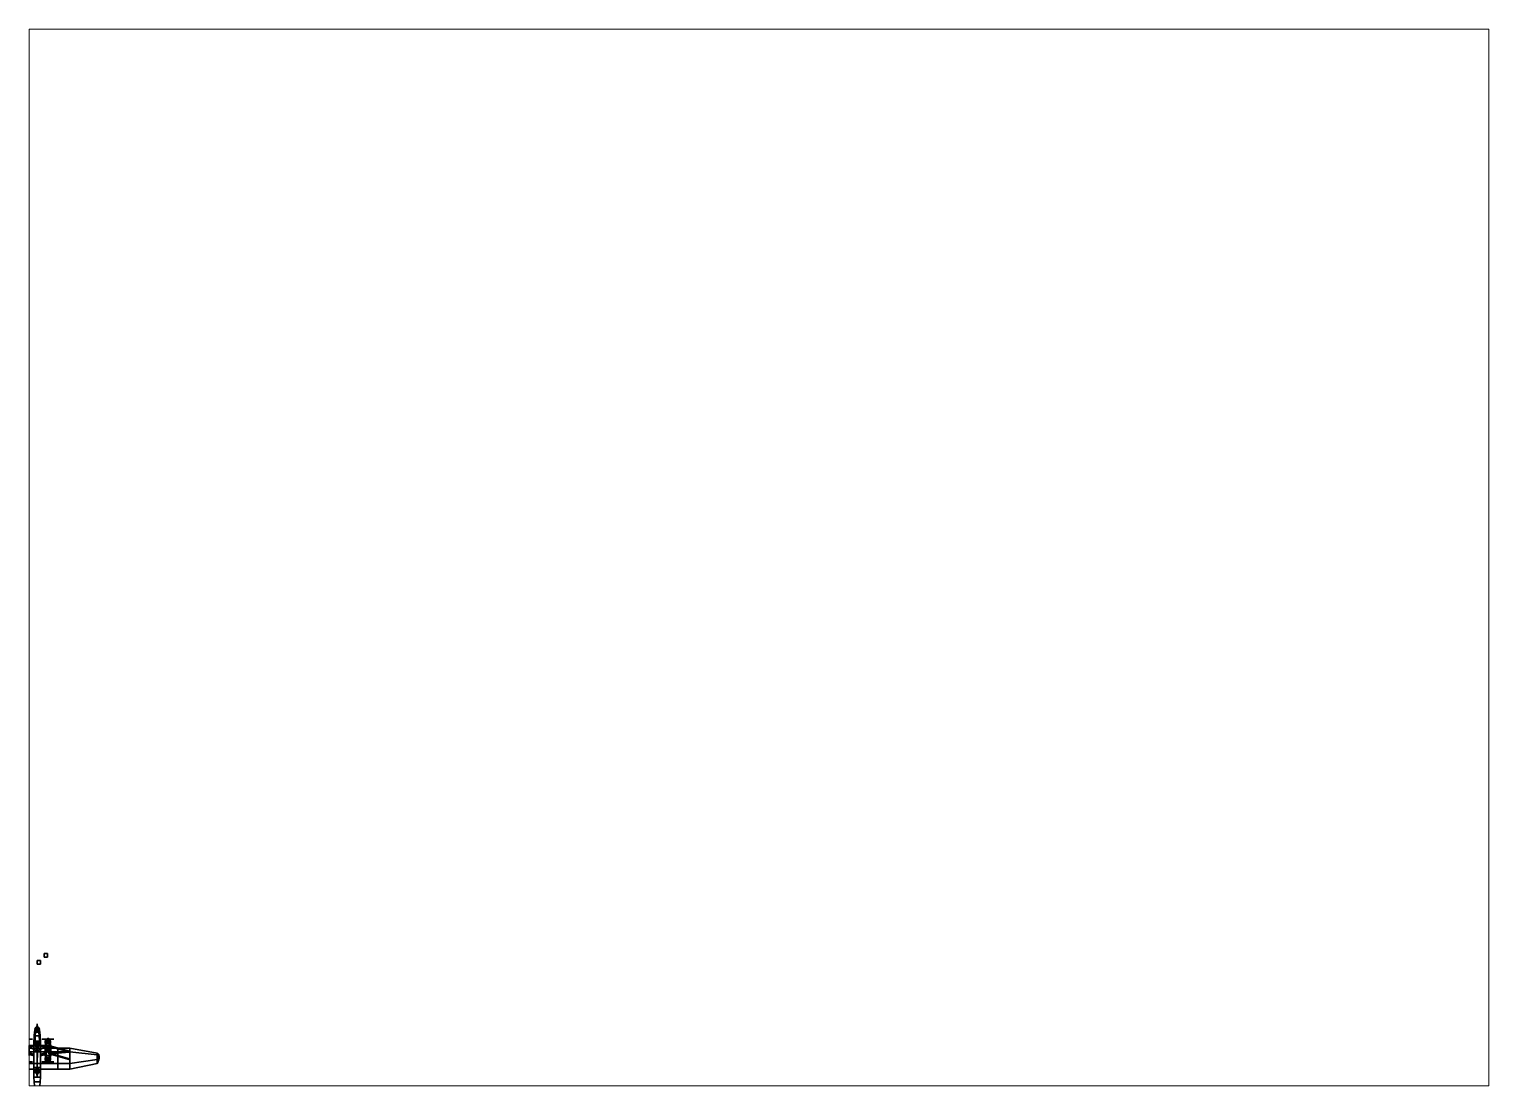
# Paper-space layout 'Layout1' of a CAD drawing. Header units: millimetres. Extents: x 28 to 251, y 20 to 181.
# The model-space entities are those that its viewports show. They can reach past a viewport. Long polylines and large blocks are cut down to what shows.
import ezdxf

# ---------------------------------------------------------------- set-up
doc = ezdxf.new("R2010")
doc.units = ezdxf.units.MM
for name, color, linetype in [('mg', 1, 'Continuous'), ('prop', 1, 'Continuous'), ('turret', 2, 'Continuous'), ('wing1', 5, 'Continuous'), ('wing2', 6, 'Continuous')]:
    doc.layers.add(name, color=color, linetype=linetype)

msp = doc.modelspace()

# ---------------------------------------------------------------- linework, layer by layer
for points in [[(1, 31.19, -15.84), (1, 31.19, -16.84), (0, 31.19, -16.84), (0, 31.19, -15.84)], [(1, 31.19, -16.84), (1, 30.19, -16.84), (0, 30.19, -16.84), (0, 31.19, -16.84)], [(0, 31.19, -16.84), (0, 30.19, -16.84), (0, 30.19, -15.84), (0, 31.19, -15.84)], [(0, 31.19, -15.84), (0, 30.19, -15.84), (1, 30.19, -15.84), (1, 31.19, -15.84)], [(0, 30.19, -15.84), (0, 30.19, -16.84), (1, 30.19, -16.84), (1, 30.19, -15.84)], [(1, 30.19, -15.84), (1, 30.19, -16.84), (1, 31.19, -16.84), (1, 31.19, -15.84)], [(3, 33.21, -16.84), (3, 32.21, -16.84), (2, 32.21, -16.84), (2, 33.21, -16.84)], [(2, 33.21, -16.84), (2, 32.21, -16.84), (3, 32.21, -16.84), (3, 33.21, -16.84)], [(-0.89, 9.34, 1.15), (-0.89, 9.34, -0.67), (-0.94, 7.14, -0.67), (-0.94, 7.14, 1.59)], [(-0.94, 7.14, -0.67), (-0.89, 9.34, -0.67), (0.89, 9.34, -0.67), (0.94, 7.14, -0.67)], [(-0.87, 9.34, 1.26), (-0.89, 9.34, 1.15), (-0.93, 7.58, 1.5), (-0.91, 7.63, 1.61)], [(-0.8, 9.34, 1.36), (-0.87, 9.34, 1.26), (-0.91, 7.63, 1.61), (-0.84, 7.69, 1.69)], [(0.76, 10.35, -0.67), (0.89, 9.34, -0.67), (-0.89, 9.34, -0.67), (-0.76, 10.35, -0.67)], [(-0.76, 10.35, -0.67), (-0.89, 9.34, -0.67), (-0.89, 9.34, 1.15), (-0.76, 10.35, 0.94)], [(-0.74, 10.35, 1.05), (-0.76, 10.35, 0.94), (-0.89, 9.34, 1.15), (-0.87, 9.34, 1.26)], [(-0.67, 10.35, 1.15), (-0.74, 10.35, 1.05), (-0.87, 9.34, 1.26), (-0.8, 9.34, 1.36)], [(-0.7, 9.34, 1.43), (-0.8, 9.34, 1.36), (-0.84, 7.69, 1.69), (-0.74, 7.73, 1.75)], [(-0.57, 10.35, 1.22), (-0.67, 10.35, 1.15), (-0.8, 9.34, 1.36), (-0.7, 9.34, 1.43)], [(-0.76, 10.35, -0.67), (-0.56, 11.23, -0.67), (0.56, 11.23, -0.67), (0.76, 10.35, -0.67)], [(-0.56, 11.23, 0.51), (-0.56, 11.23, -0.67), (-0.76, 10.35, -0.67), (-0.76, 10.35, 0.94)], [(-0.56, 11.23, 0.51), (-0.56, 11.23, 0.51), (-0.76, 10.35, 0.94), (-0.74, 10.35, 1.05)], [(-0.56, 11.23, 0.51), (-0.56, 11.23, 0.51), (-0.74, 10.35, 1.05), (-0.67, 10.35, 1.15)], [(-0.59, 9.34, 1.45), (-0.7, 9.34, 1.43), (-0.74, 7.73, 1.75), (-0.63, 7.75, 1.77)], [(-0.46, 10.35, 1.24), (-0.57, 10.35, 1.22), (-0.7, 9.34, 1.43), (-0.59, 9.34, 1.45)], [(-0.56, 11.23, 0.51), (-0.56, 11.23, 0.51), (-0.67, 10.35, 1.15), (-0.57, 10.35, 1.22)], [(0.59, 9.34, 1.45), (-0.59, 9.34, 1.45), (-0.63, 7.75, 1.77), (0.63, 7.75, 1.77)], [(0.46, 10.35, 1.24), (-0.46, 10.35, 1.24), (-0.59, 9.34, 1.45), (0.59, 9.34, 1.45)], [(-0.56, 11.23, 0.51), (-0.56, 11.23, 0.51), (-0.57, 10.35, 1.22), (-0.46, 10.35, 1.24)], [(-0.52, 11.44, -0.67), (-0.56, 11.23, -0.67), (-0.56, 11.23, 0.51), (-0.52, 11.44, 0.51)], [(0.56, 11.23, 0.51), (-0.56, 11.23, 0.51), (-0.46, 10.35, 1.24), (0.46, 10.35, 1.24)], [(-0.4, 11.63, -0.67), (-0.52, 11.44, -0.67), (-0.52, 11.44, 0.51), (-0.4, 11.63, 0.51)], [(-0.21, 11.75, -0.67), (-0.4, 11.63, -0.67), (-0.4, 11.63, 0.51), (-0.21, 11.75, 0.51)], [(0, 11.79, -0.67), (-0.21, 11.75, -0.67), (-0.21, 11.75, 0.51), (0, 11.79, 0.51)], [(0.21, 11.75, -0.67), (0, 11.79, -0.67), (0, 11.79, 0.51), (0.21, 11.75, 0.51)], [(0.4, 11.63, -0.67), (0.21, 11.75, -0.67), (0.21, 11.75, 0.51), (0.4, 11.63, 0.51)], [(0.52, 11.44, -0.67), (0.4, 11.63, -0.67), (0.4, 11.63, 0.51), (0.52, 11.44, 0.51)], [(0.56, 11.23, 0.51), (0.56, 11.23, 0.51), (0.46, 10.35, 1.24), (0.57, 10.35, 1.22)], [(0.57, 10.35, 1.22), (0.46, 10.35, 1.24), (0.59, 9.34, 1.45), (0.7, 9.34, 1.43)], [(0.56, 11.23, -0.67), (0.52, 11.44, -0.67), (0.52, 11.44, 0.51), (0.56, 11.23, 0.51)], [(0.76, 10.35, -0.67), (0.56, 11.23, -0.67), (0.56, 11.23, 0.51), (0.76, 10.35, 0.94)], [(0.56, 11.23, 0.51), (0.56, 11.23, 0.51), (0.57, 10.35, 1.22), (0.67, 10.35, 1.15)], [(0.56, 11.23, 0.51), (0.56, 11.23, 0.51), (0.67, 10.35, 1.15), (0.74, 10.35, 1.05)], [(0.56, 11.23, 0.51), (0.56, 11.23, 0.51), (0.74, 10.35, 1.05), (0.76, 10.35, 0.94)], [(0.67, 10.35, 1.15), (0.57, 10.35, 1.22), (0.7, 9.34, 1.43), (0.8, 9.34, 1.36)], [(0.7, 9.34, 1.43), (0.59, 9.34, 1.45), (0.63, 7.75, 1.77), (0.74, 7.73, 1.75)], [(0.74, 10.35, 1.05), (0.67, 10.35, 1.15), (0.8, 9.34, 1.36), (0.87, 9.34, 1.26)], [(0.8, 9.34, 1.36), (0.7, 9.34, 1.43), (0.74, 7.73, 1.75), (0.84, 7.69, 1.69)], [(0.76, 10.35, 0.94), (0.74, 10.35, 1.05), (0.87, 9.34, 1.26), (0.89, 9.34, 1.15)], [(0.89, 9.34, 1.15), (0.89, 9.34, -0.67), (0.76, 10.35, -0.67), (0.76, 10.35, 0.94)], [(0.87, 9.34, 1.26), (0.8, 9.34, 1.36), (0.84, 7.69, 1.69), (0.91, 7.63, 1.61)], [(0.89, 9.34, 1.15), (0.87, 9.34, 1.26), (0.91, 7.63, 1.61), (0.93, 7.58, 1.5)], [(0.94, 7.14, -0.67), (0.89, 9.34, -0.67), (0.89, 9.34, 1.15), (0.94, 7.14, 1.59)], [(-0.94, 7.14, 2.15), (-0.94, 7.14, 2.15), (-0.84, 7.69, 1.69), (-0.91, 7.63, 1.61)], [(-0.94, 7.14, 2.15), (-0.94, 7.14, 2.15), (-0.62, 7.31, 2.4), (-0.84, 7.69, 1.69)], [(-0.94, 7.14, 2.15), (-0.94, 7.14, 2.15), (-0.91, 7.63, 1.61), (-0.93, 7.58, 1.5)], [(-0.94, 7.14, 2.15), (-0.94, 7.14, 2.15), (-0.93, 7.58, 1.5), (-0.94, 7.14, 1.59)], [(-0.62, 7.31, 2.4), (-0.94, 7.14, 2.15), (-0.94, 7.14, 2.15), (-0.1, 5.74, 2.57)], [(-0.94, -2.7, -0.67), (-0.94, 7.14, -0.67), (0.94, 7.14, -0.67), (0.94, -2.7, -0.67)], [(-0.94, 5.74, 2.07), (-0.94, 7.14, -0.67), (-0.94, -2.7, -0.67), (-0.94, -2.7, 2.07)], [(-0.94, 7.14, 2.15), (-0.94, 7.14, -0.67), (-0.94, 5.74, 2.07), (-0.94, 5.74, 2.29)], [(-0.94, 7.14, 2.15), (-0.94, 5.74, 2.29), (-0.94, 5.74, 2.29), (-0.1, 5.74, 2.57)], [(-0.94, 5.74, 2.29), (-0.94, 5.74, 2.07), (-0.94, 5.39, 2.07), (-0.94, 5.5, 2.29)], [(-0.1, 5.74, 2.57), (-0.94, 5.74, 2.29), (-0.94, 5.74, 2.29), (-0.1, 4.66, 2.57)], [(-0.94, 5.74, 2.29), (-0.94, 5.5, 2.29), (-0.94, 5.5, 2.29), (-0.1, 4.66, 2.57)], [(-0.62, 7.31, 2.4), (-0.62, 7.31, 2.4), (-0.74, 7.73, 1.75), (-0.84, 7.69, 1.69)], [(-0.62, 7.71, 1.82), (-0.63, 7.75, 1.77), (-0.74, 7.73, 1.75), (-0.62, 7.71, 1.82)], [(-0.62, 7.31, 2.4), (-0.62, 7.31, 2.4), (-0.62, 7.71, 1.82), (-0.74, 7.73, 1.75)], [(0.62, 7.71, 1.82), (0.63, 7.75, 1.77), (-0.63, 7.75, 1.77), (-0.62, 7.71, 1.82)], [(0.62, 7.31, 2.4), (0.62, 7.71, 1.82), (-0.62, 7.71, 1.82), (-0.62, 7.31, 2.4)], [(0.1, 7.04, 2.51), (0.62, 7.31, 2.4), (-0.62, 7.31, 2.4), (-0.1, 7.04, 2.51)], [(-0.62, 7.31, 2.4), (-0.1, 5.74, 2.57), (-0.1, 5.74, 2.57), (-0.1, 7.04, 2.51)], [(-0.1, 7.04, 2.51), (-0.1, 5.74, 2.57), (0.1, 5.74, 2.57), (0.1, 7.04, 2.51)], [(-0.1, 5.74, 2.57), (-0.1, 4.66, 2.57), (0.1, 4.66, 2.57), (0.1, 5.74, 2.57)], [(-0.1, 4.66, 2.57), (0, 1.22, 2.57), (0, 1.22, 2.57), (0.1, 4.66, 2.57)], [(0.1, 7.04, 2.51), (0.1, 5.74, 2.57), (0.1, 5.74, 2.57), (0.62, 7.31, 2.4)], [(0.62, 7.31, 2.4), (0.1, 5.74, 2.57), (0.1, 5.74, 2.57), (0.94, 7.14, 2.15)], [(0.94, 7.14, 2.15), (0.1, 5.74, 2.57), (0.1, 5.74, 2.57), (0.94, 5.74, 2.29)], [(0.1, 5.74, 2.57), (0.1, 4.66, 2.57), (0.1, 4.66, 2.57), (0.94, 5.74, 2.29)], [(0.94, 5.74, 2.29), (0.1, 4.66, 2.57), (0.1, 4.66, 2.57), (0.94, 5.5, 2.29)], [(0.62, 7.71, 1.82), (0.74, 7.73, 1.75), (0.63, 7.75, 1.77), (0.62, 7.71, 1.82)], [(0.62, 7.71, 1.82), (0.62, 7.31, 2.4), (0.74, 7.73, 1.75), (0.62, 7.71, 1.82)], [(0.74, 7.73, 1.75), (0.62, 7.31, 2.4), (0.62, 7.31, 2.4), (0.84, 7.69, 1.69)], [(0.62, 7.31, 2.4), (0.94, 7.14, 2.15), (0.94, 7.14, 2.15), (0.84, 7.69, 1.69)], [(0.84, 7.69, 1.69), (0.94, 7.14, 2.15), (0.94, 7.14, 2.15), (0.91, 7.63, 1.61)], [(0.91, 7.63, 1.61), (0.94, 7.14, 2.15), (0.94, 7.14, 2.15), (0.93, 7.58, 1.5)], [(0.93, 7.58, 1.5), (0.94, 7.14, 2.15), (0.94, 7.14, 2.15), (0.94, 7.14, 1.59)], [(0.94, -2.7, -0.67), (0.94, 7.14, -0.67), (0.94, 5.74, 2.07), (0.94, -2.7, 2.07)], [(0.94, 5.74, 2.07), (0.94, 7.14, -0.67), (0.94, 7.14, 2.15), (0.94, 5.74, 2.29)], [(0.94, 5.39, 2.07), (0.94, 5.74, 2.07), (0.94, 5.74, 2.29), (0.94, 5.5, 2.29)], [(0.94, -2.7, 2.07), (0.94, 0.1, 2.07), (-0.94, 0.1, 2.07), (-0.94, -2.7, 2.07)], [(-0.94, -2.7, -0.67), (-0.9, -4.14, -0.2), (-0.9, -4.14, 2.07), (-0.94, -2.7, 2.07)], [(0.94, -2.7, -0.67), (0.9, -4.14, -0.2), (-0.9, -4.14, -0.2), (-0.94, -2.7, -0.67)], [(-0.94, -2.7, 2.07), (-0.9, -4.14, 2.07), (0.9, -4.14, 2.07), (0.94, -2.7, 2.07)], [(-0.23, -10.54, 1.15), (-0.9, -4.14, -0.2), (0.9, -4.14, -0.2), (0.23, -10.54, 1.15)], [(0.23, -10.54, 2.07), (0.9, -4.14, 2.07), (-0.9, -4.14, 2.07), (-0.23, -10.54, 2.07)], [(-0.9, -4.14, 2.07), (-0.9, -4.14, -0.2), (-0.23, -10.54, 1.15), (-0.23, -10.54, 2.07)], [(-0.45, -0.33, -0.93), (-0.54, -0.42, -0.93), (-0.56, -0.42, -0.67), (-0.45, -0.25, -0.67)], [(-0.54, -0.42, -0.93), (-0.54, -1.14, -0.93), (-0.56, -1.14, -0.67), (-0.56, -0.42, -0.67)], [(-0.54, -1.14, -0.93), (-0.45, -1.34, -0.93), (-0.45, -1.57, -0.67), (-0.56, -1.14, -0.67)], [(-0.45, -0.42, -1.05), (-0.45, -0.42, -1.05), (-0.54, -0.42, -0.93), (-0.45, -0.33, -0.93)], [(-0.45, -0.42, -1.05), (-0.45, -1.14, -1.05), (-0.54, -1.14, -0.93), (-0.54, -0.42, -0.93)], [(-0.45, -1.14, -1.05), (-0.45, -1.14, -1.05), (-0.45, -1.34, -0.93), (-0.54, -1.14, -0.93)], [(0.45, -0.25, -0.67), (0.45, -0.33, -0.93), (-0.45, -0.33, -0.93), (-0.45, -0.25, -0.67)], [(0.45, -0.33, -0.93), (0.45, -0.42, -1.05), (-0.45, -0.42, -1.05), (-0.45, -0.33, -0.93)], [(0.45, -0.42, -1.05), (0.45, -1.14, -1.05), (-0.45, -1.14, -1.05), (-0.45, -0.42, -1.05)], [(0.45, -1.14, -1.05), (0.45, -1.34, -0.93), (-0.45, -1.34, -0.93), (-0.45, -1.14, -1.05)], [(0.45, -1.34, -0.93), (0.45, -1.57, -0.67), (-0.45, -1.57, -0.67), (-0.45, -1.34, -0.93)], [(0.23, -10.54, 1.15), (0.9, -4.14, -0.2), (0.9, -4.14, 2.07), (0.23, -10.54, 2.07)], [(0.54, -0.42, -0.93), (0.45, -0.33, -0.93), (0.45, -0.25, -0.67), (0.56, -0.42, -0.67)], [(0.45, -0.42, -1.05), (0.45, -0.42, -1.05), (0.45, -0.33, -0.93), (0.54, -0.42, -0.93)], [(0.45, -1.14, -1.05), (0.45, -0.42, -1.05), (0.54, -0.42, -0.93), (0.54, -1.14, -0.93)], [(0.45, -1.14, -1.05), (0.45, -1.14, -1.05), (0.54, -1.14, -0.93), (0.45, -1.34, -0.93)], [(0.45, -1.34, -0.93), (0.54, -1.14, -0.93), (0.56, -1.14, -0.67), (0.45, -1.57, -0.67)], [(0.54, -1.14, -0.93), (0.54, -0.42, -0.93), (0.56, -0.42, -0.67), (0.56, -1.14, -0.67)], [(0.9, -4.14, 2.07), (0.9, -4.14, -0.2), (0.94, -2.7, -0.67), (0.94, -2.7, 2.07)]]:
    msp.add_3dface(points)
at = {"layer": 'mg'}
for points in [[(0, 12.82, 1.09), (-0.02, 12.82, 1.07), (-0.02, 12.18, 1.07), (0, 12.18, 1.09)], [(-0.02, 12.82, 1.07), (0, 12.82, 1.05), (0, 12.18, 1.05), (-0.02, 12.18, 1.07)], [(0.02, 12.82, 1.07), (0, 12.82, 1.05), (-0.02, 12.82, 1.07), (0, 12.82, 1.09)], [(0.02, 12.82, 1.07), (0, 12.82, 1.09), (0, 12.18, 1.09), (0.02, 12.18, 1.07)], [(0, 12.82, 1.05), (0.02, 12.82, 1.07), (0.02, 12.18, 1.07), (0, 12.18, 1.05)], [(-0.06, 12.18, 0.99), (-0.06, 11.6, 0.99), (-0.06, 11.6, 1.13), (-0.06, 12.18, 1.13)], [(0.06, 12.18, 1.13), (0.06, 12.18, 0.99), (-0.06, 12.18, 0.99), (-0.06, 12.18, 1.13)], [(0.06, 12.18, 0.99), (0.06, 11.6, 0.99), (-0.06, 11.6, 0.99), (-0.06, 12.18, 0.99)], [(-0.06, 12.18, 1.13), (-0.06, 11.6, 1.13), (0.06, 11.6, 1.13), (0.06, 12.18, 1.13)], [(0.06, 11.6, 1.13), (0.06, 11.6, 0.99), (0.06, 12.18, 0.99), (0.06, 12.18, 1.13)], [(-0.06, -1.6, -0.85), (-0.06, -1.02, -0.85), (0.06, -1.02, -0.85), (0.06, -1.6, -0.85)], [(-0.06, -1.02, -0.71), (-0.06, -1.02, -0.85), (-0.06, -1.6, -0.85), (-0.06, -1.6, -0.71)], [(0.06, -1.6, -0.71), (0.06, -1.02, -0.71), (-0.06, -1.02, -0.71), (-0.06, -1.6, -0.71)], [(0.06, -2.11, 2.42), (0.06, -1.53, 2.42), (-0.06, -1.53, 2.42), (-0.06, -2.11, 2.42)], [(-0.06, -1.53, 2.42), (-0.06, -1.53, 2.28), (-0.06, -2.11, 2.28), (-0.06, -2.11, 2.42)], [(-0.06, -2.11, 2.28), (-0.06, -1.53, 2.28), (0.06, -1.53, 2.28), (0.06, -2.11, 2.28)], [(-0.06, -1.6, -0.71), (-0.06, -1.6, -0.85), (0.06, -1.6, -0.85), (0.06, -1.6, -0.71)], [(-0.06, -2.11, 2.42), (-0.06, -2.11, 2.28), (0.06, -2.11, 2.28), (0.06, -2.11, 2.42)], [(-0.02, -2.24, -0.77), (0, -2.24, -0.75), (0, -1.6, -0.75), (-0.02, -1.6, -0.77)], [(0, -2.24, -0.79), (-0.02, -2.24, -0.77), (-0.02, -1.6, -0.77), (0, -1.6, -0.79)], [(0, -2.75, 2.34), (-0.02, -2.75, 2.36), (-0.02, -2.11, 2.36), (0, -2.11, 2.34)], [(-0.02, -2.75, 2.36), (0, -2.75, 2.38), (0, -2.11, 2.38), (-0.02, -2.11, 2.36)], [(-0.02, -2.24, -0.77), (0, -2.24, -0.79), (0.02, -2.24, -0.77), (0, -2.24, -0.75)], [(-0.02, -2.75, 2.36), (0, -2.75, 2.34), (0.02, -2.75, 2.36), (0, -2.75, 2.38)], [(0, -2.24, -0.75), (0.02, -2.24, -0.77), (0.02, -1.6, -0.77), (0, -1.6, -0.75)], [(0.02, -2.24, -0.77), (0, -2.24, -0.79), (0, -1.6, -0.79), (0.02, -1.6, -0.77)], [(0.02, -2.75, 2.36), (0, -2.75, 2.34), (0, -2.11, 2.34), (0.02, -2.11, 2.36)], [(0, -2.75, 2.38), (0.02, -2.75, 2.36), (0.02, -2.11, 2.36), (0, -2.11, 2.38)], [(0.06, -1.6, -0.85), (0.06, -1.02, -0.85), (0.06, -1.02, -0.71), (0.06, -1.6, -0.71)], [(0.06, -2.11, 2.28), (0.06, -1.53, 2.28), (0.06, -1.53, 2.42), (0.06, -2.11, 2.42)]]:
    msp.add_3dface(points, dxfattribs=at)
at = {"layer": 'prop'}
for points in [[(-1.34, 8.3, -0.08), (-4.36, 8.3, -1.33), (-4.88, 8.3, -0.08), (-1.86, 8.3, 1.17)], [(-1.86, 8.3, 1.17), (-4.88, 8.3, -0.08), (-4.36, 8.3, 1.17), (-3.11, 8.3, 1.69)], [(-4.36, 8.29, -1.33), (-3.11, 8.29, -1.85), (-1.86, 8.29, -1.33), (-4.88, 8.29, -0.08)], [(-4.88, 8.29, -0.08), (-1.86, 8.29, -1.33), (-1.34, 8.29, -0.08), (-4.36, 8.29, 1.17)], [(-1.86, 8.3, -1.33), (-3.11, 8.3, -1.85), (-4.36, 8.3, -1.33), (-1.34, 8.3, -0.08)], [(-4.36, 8.29, 1.17), (-1.34, 8.29, -0.08), (-1.86, 8.29, 1.17), (-3.11, 8.29, 1.69)], [(4.88, 8.3, -0.08), (1.86, 8.3, -1.33), (1.34, 8.3, -0.08), (4.36, 8.3, 1.17)], [(4.36, 8.3, 1.17), (1.34, 8.3, -0.08), (1.86, 8.3, 1.17), (3.11, 8.3, 1.69)], [(1.34, 8.29, -0.08), (4.36, 8.29, -1.33), (4.88, 8.29, -0.08), (1.86, 8.29, 1.17)], [(1.86, 8.29, -1.33), (3.11, 8.29, -1.85), (4.36, 8.29, -1.33), (1.34, 8.29, -0.08)], [(4.36, 8.3, -1.33), (3.11, 8.3, -1.85), (1.86, 8.3, -1.33), (4.88, 8.3, -0.08)], [(1.86, 8.29, 1.17), (4.88, 8.29, -0.08), (4.36, 8.29, 1.17), (3.11, 8.29, 1.69)], [(-1.34, 1.77, -0.08), (-4.36, 1.77, -1.33), (-4.88, 1.77, -0.08), (-1.86, 1.77, 1.17)], [(-1.86, 1.77, 1.17), (-4.88, 1.77, -0.08), (-4.36, 1.77, 1.17), (-3.11, 1.77, 1.69)], [(-4.36, 1.76, -1.33), (-3.11, 1.76, -1.85), (-1.86, 1.76, -1.33), (-4.88, 1.76, -0.08)], [(-4.88, 1.76, -0.08), (-1.86, 1.76, -1.33), (-1.34, 1.76, -0.08), (-4.36, 1.76, 1.17)], [(-1.86, 1.77, -1.33), (-3.11, 1.77, -1.85), (-4.36, 1.77, -1.33), (-1.34, 1.77, -0.08)], [(-4.36, 1.76, 1.17), (-1.34, 1.76, -0.08), (-1.86, 1.76, 1.17), (-3.11, 1.76, 1.69)], [(4.36, 1.77, 1.17), (1.34, 1.77, -0.08), (1.86, 1.77, 1.17), (3.11, 1.77, 1.69)], [(4.88, 1.77, -0.08), (1.86, 1.77, -1.33), (1.34, 1.77, -0.08), (4.36, 1.77, 1.17)], [(1.86, 1.76, -1.33), (3.11, 1.76, -1.85), (4.36, 1.76, -1.33), (1.34, 1.76, -0.08)], [(1.34, 1.76, -0.08), (4.36, 1.76, -1.33), (4.88, 1.76, -0.08), (1.86, 1.76, 1.17)], [(4.36, 1.77, -1.33), (3.11, 1.77, -1.85), (1.86, 1.77, -1.33), (4.88, 1.77, -0.08)], [(1.86, 1.76, 1.17), (4.88, 1.76, -0.08), (4.36, 1.76, 1.17), (3.11, 1.76, 1.69)]]:
    msp.add_3dface(points, dxfattribs=at)
at = {"layer": 'turret'}
for points in [[(-0.62, 11.49, 1.17), (-0.67, 11.23, 1.17), (-0.41, 11.4, 1.46)], [(-0.62, 11.49, 0.67), (-0.67, 11.23, 0.67), (-0.67, 11.23, 1.17), (-0.62, 11.49, 1.17)], [(-0.67, 11.23, 0.67), (-0.62, 11.49, 0.67), (-0.52, 11.44, 0.51), (-0.56, 11.23, 0.51)], [(-0.67, 11.23, 1.17), (-0.62, 10.97, 1.17), (-0.41, 11.06, 1.46), (-0.41, 11.4, 1.46)], [(-0.67, 11.23, 0.67), (-0.62, 10.97, 0.67), (-0.62, 10.97, 1.17), (-0.67, 11.23, 1.17)], [(-0.62, 10.97, 0.67), (-0.67, 11.23, 0.67), (-0.56, 11.23, 0.51), (-0.52, 11.02, 0.51)], [(-0.47, 11.7, 1.17), (-0.62, 11.49, 1.17), (-0.41, 11.4, 1.46), (-0.17, 11.64, 1.46)], [(-0.47, 11.7, 0.67), (-0.62, 11.49, 0.67), (-0.62, 11.49, 1.17), (-0.47, 11.7, 1.17)], [(-0.62, 11.49, 0.67), (-0.47, 11.7, 0.67), (-0.4, 11.63, 0.51), (-0.52, 11.44, 0.51)], [(-0.62, 10.97, 1.17), (-0.47, 10.76, 1.17), (-0.41, 11.06, 1.46)], [(-0.47, 10.76, 0.67), (-0.62, 10.97, 0.67), (-0.52, 11.02, 0.51), (-0.4, 10.83, 0.51)], [(-0.62, 10.97, 0.67), (-0.47, 10.76, 0.67), (-0.47, 10.76, 1.17), (-0.62, 10.97, 1.17)], [(-0.26, 11.85, 1.17), (-0.47, 11.7, 1.17), (-0.17, 11.64, 1.46)], [(-0.26, 11.85, 0.67), (-0.47, 11.7, 0.67), (-0.47, 11.7, 1.17), (-0.26, 11.85, 1.17)], [(-0.47, 11.7, 0.67), (-0.26, 11.85, 0.67), (-0.21, 11.75, 0.51), (-0.4, 11.63, 0.51)], [(-0.47, 10.76, 1.17), (-0.26, 10.61, 1.17), (-0.17, 10.82, 1.46), (-0.41, 11.06, 1.46)], [(-0.26, 10.61, 0.67), (-0.47, 10.76, 0.67), (-0.4, 10.83, 0.51), (-0.21, 10.71, 0.51)], [(-0.47, 10.76, 0.67), (-0.26, 10.61, 0.67), (-0.26, 10.61, 1.17), (-0.47, 10.76, 1.17)], [(0.17, 11.64, 1.46), (-0.17, 11.64, 1.46), (-0.41, 11.4, 1.46), (0.41, 11.4, 1.46)], [(0.41, 11.4, 1.46), (-0.41, 11.4, 1.46), (-0.41, 11.06, 1.46), (0.41, 11.06, 1.46)], [(0.41, 11.06, 1.46), (-0.41, 11.06, 1.46), (-0.17, 10.82, 1.46), (0.17, 10.82, 1.46)], [(0, 11.9, 1.17), (-0.26, 11.85, 1.17), (-0.17, 11.64, 1.46), (0.17, 11.64, 1.46)], [(0, 11.9, 0.67), (-0.26, 11.85, 0.67), (-0.26, 11.85, 1.17), (0, 11.9, 1.17)], [(-0.26, 11.85, 0.67), (0, 11.9, 0.67), (0, 11.79, 0.51), (-0.21, 11.75, 0.51)], [(-0.26, 10.61, 1.17), (0, 10.56, 1.17), (-0.17, 10.82, 1.46)], [(0, 10.56, 0.67), (-0.26, 10.61, 0.67), (-0.21, 10.71, 0.51), (0, 10.67, 0.51)], [(-0.26, 10.61, 0.67), (0, 10.56, 0.67), (0, 10.56, 1.17), (-0.26, 10.61, 1.17)], [(0, 10.56, 1.17), (0.26, 10.61, 1.17), (0.17, 10.82, 1.46), (-0.17, 10.82, 1.46)], [(0.26, 11.85, 1.17), (0, 11.9, 1.17), (0.17, 11.64, 1.46)], [(0.26, 11.85, 0.67), (0, 11.9, 0.67), (0, 11.9, 1.17), (0.26, 11.85, 1.17)], [(0, 11.9, 0.67), (0.26, 11.85, 0.67), (0.21, 11.75, 0.51), (0, 11.79, 0.51)], [(0.26, 10.61, 0.67), (0, 10.56, 0.67), (0, 10.67, 0.51), (0.21, 10.71, 0.51)], [(0, 10.56, 0.67), (0.26, 10.61, 0.67), (0.26, 10.61, 1.17), (0, 10.56, 1.17)], [(0.47, 11.7, 1.17), (0.26, 11.85, 1.17), (0.17, 11.64, 1.46), (0.41, 11.4, 1.46)], [(0.47, 10.76, 1.17), (0.62, 10.97, 1.17), (0.41, 11.06, 1.46), (0.17, 10.82, 1.46)], [(0.26, 10.61, 1.17), (0.47, 10.76, 1.17), (0.17, 10.82, 1.46)], [(0.26, 11.85, 0.67), (0.47, 11.7, 0.67), (0.4, 11.63, 0.51), (0.21, 11.75, 0.51)], [(0.47, 10.76, 0.67), (0.26, 10.61, 0.67), (0.21, 10.71, 0.51), (0.4, 10.83, 0.51)], [(0.47, 11.7, 0.67), (0.26, 11.85, 0.67), (0.26, 11.85, 1.17), (0.47, 11.7, 1.17)], [(0.26, 10.61, 0.67), (0.47, 10.76, 0.67), (0.47, 10.76, 1.17), (0.26, 10.61, 1.17)], [(0.47, 11.7, 0.67), (0.62, 11.49, 0.67), (0.52, 11.44, 0.51), (0.4, 11.63, 0.51)], [(0.62, 10.97, 0.67), (0.47, 10.76, 0.67), (0.4, 10.83, 0.51), (0.52, 11.02, 0.51)], [(0.62, 11.49, 1.17), (0.47, 11.7, 1.17), (0.41, 11.4, 1.46)], [(0.67, 11.23, 1.17), (0.62, 11.49, 1.17), (0.41, 11.4, 1.46), (0.41, 11.06, 1.46)], [(0.62, 10.97, 1.17), (0.67, 11.23, 1.17), (0.41, 11.06, 1.46)], [(0.62, 11.49, 0.67), (0.47, 11.7, 0.67), (0.47, 11.7, 1.17), (0.62, 11.49, 1.17)], [(0.47, 10.76, 0.67), (0.62, 10.97, 0.67), (0.62, 10.97, 1.17), (0.47, 10.76, 1.17)], [(0.62, 11.49, 0.67), (0.67, 11.23, 0.67), (0.56, 11.23, 0.51), (0.52, 11.44, 0.51)], [(0.67, 11.23, 0.67), (0.62, 10.97, 0.67), (0.52, 11.02, 0.51), (0.56, 11.23, 0.51)], [(0.67, 11.23, 0.67), (0.62, 11.49, 0.67), (0.62, 11.49, 1.17), (0.67, 11.23, 1.17)], [(0.62, 10.97, 0.67), (0.67, 11.23, 0.67), (0.67, 11.23, 1.17), (0.62, 10.97, 1.17)], [(-0.44, -0.94, 2.37), (-0.51, -0.91, 2.07), (-0.59, -1.2, 2.07), (-0.51, -1.2, 2.37)], [(-0.51, -1.2, 2.37), (-0.59, -1.2, 2.07), (-0.51, -1.5, 2.07), (-0.44, -1.46, 2.37)], [(-0.26, -0.76, 2.37), (-0.3, -0.69, 2.07), (-0.51, -0.91, 2.07), (-0.44, -0.94, 2.37)], [(-0.26, -1.05, 2.58), (-0.44, -0.94, 2.37), (-0.51, -1.2, 2.37), (-0.3, -1.2, 2.58)], [(-0.3, -1.2, 2.58), (-0.51, -1.2, 2.37), (-0.44, -1.46, 2.37), (-0.26, -1.35, 2.58)], [(-0.44, -1.46, 2.37), (-0.51, -1.5, 2.07), (-0.3, -1.71, 2.07), (-0.26, -1.64, 2.37)], [(-0.15, -0.94, 2.58), (-0.26, -0.76, 2.37), (-0.44, -0.94, 2.37), (-0.26, -1.05, 2.58)], [(-0.26, -1.35, 2.58), (-0.44, -1.46, 2.37), (-0.26, -1.64, 2.37), (-0.15, -1.46, 2.58)], [(0, -0.69, 2.37), (0, -0.61, 2.07), (-0.3, -0.69, 2.07), (-0.26, -0.76, 2.37)], [(0, -1.2, 2.66), (-0.26, -1.05, 2.58), (-0.3, -1.2, 2.58), (0, -1.2, 2.66)], [(0, -1.2, 2.66), (-0.3, -1.2, 2.58), (-0.26, -1.35, 2.58), (0, -1.2, 2.66)], [(-0.26, -1.64, 2.37), (-0.3, -1.71, 2.07), (0, -1.79, 2.07), (0, -1.71, 2.37)], [(0, -0.91, 2.58), (0, -0.69, 2.37), (-0.26, -0.76, 2.37), (-0.15, -0.94, 2.58)], [(0, -1.2, 2.66), (-0.15, -0.94, 2.58), (-0.26, -1.05, 2.58), (0, -1.2, 2.66)], [(0, -1.2, 2.66), (-0.26, -1.35, 2.58), (-0.15, -1.46, 2.58), (0, -1.2, 2.66)], [(-0.15, -1.46, 2.58), (-0.26, -1.64, 2.37), (0, -1.71, 2.37), (0, -1.5, 2.58)], [(0, -1.2, 2.66), (0, -0.91, 2.58), (-0.15, -0.94, 2.58), (0, -1.2, 2.66)], [(0, -1.2, 2.66), (-0.15, -1.46, 2.58), (0, -1.5, 2.58), (0, -1.2, 2.66)], [(0.26, -0.76, 2.37), (0.29, -0.69, 2.07), (0, -0.61, 2.07), (0, -0.69, 2.37)], [(0.15, -0.94, 2.58), (0.26, -0.76, 2.37), (0, -0.69, 2.37), (0, -0.91, 2.58)], [(0, -1.2, 2.66), (0.15, -0.94, 2.58), (0, -0.91, 2.58), (0, -1.2, 2.66)], [(0, -1.2, 2.66), (0.26, -1.05, 2.58), (0.15, -0.94, 2.58), (0, -1.2, 2.66)], [(0, -1.2, 2.66), (0.29, -1.2, 2.58), (0.26, -1.05, 2.58), (0, -1.2, 2.66)], [(0, -1.2, 2.66), (0, -1.5, 2.58), (0.15, -1.46, 2.58), (0, -1.2, 2.66)], [(0, -1.2, 2.66), (0.15, -1.46, 2.58), (0.26, -1.35, 2.58), (0, -1.2, 2.66)], [(0, -1.2, 2.66), (0.26, -1.35, 2.58), (0.29, -1.2, 2.58), (0, -1.2, 2.66)], [(0, -1.5, 2.58), (0, -1.71, 2.37), (0.26, -1.64, 2.37), (0.15, -1.46, 2.58)], [(0, -1.71, 2.37), (0, -1.79, 2.07), (0.29, -1.71, 2.07), (0.26, -1.64, 2.37)], [(0.26, -1.05, 2.58), (0.44, -0.94, 2.37), (0.26, -0.76, 2.37), (0.15, -0.94, 2.58)], [(0.15, -1.46, 2.58), (0.26, -1.64, 2.37), (0.44, -1.46, 2.37), (0.26, -1.35, 2.58)], [(0.44, -0.94, 2.37), (0.51, -0.91, 2.07), (0.29, -0.69, 2.07), (0.26, -0.76, 2.37)], [(0.29, -1.2, 2.58), (0.51, -1.2, 2.37), (0.44, -0.94, 2.37), (0.26, -1.05, 2.58)], [(0.26, -1.35, 2.58), (0.44, -1.46, 2.37), (0.51, -1.2, 2.37), (0.29, -1.2, 2.58)], [(0.26, -1.64, 2.37), (0.29, -1.71, 2.07), (0.51, -1.5, 2.07), (0.44, -1.46, 2.37)], [(0.51, -1.2, 2.37), (0.59, -1.2, 2.07), (0.51, -0.91, 2.07), (0.44, -0.94, 2.37)], [(0.44, -1.46, 2.37), (0.51, -1.5, 2.07), (0.59, -1.2, 2.07), (0.51, -1.2, 2.37)]]:
    msp.add_3dface(points, dxfattribs=at)
at = {"layer": 'wing1'}
for points in [[(2.94, 8.45, -0.25), (2.87, 8.45, -0.08), (3.11, 8.6, -0.08)], [(2.87, 8.45, -0.08), (2.94, 8.45, 0.09), (3.11, 8.6, -0.08)], [(3.11, 8.45, -0.32), (2.94, 8.45, -0.25), (3.11, 8.6, -0.08)], [(2.94, 8.45, 0.09), (3.11, 8.45, 0.16), (3.11, 8.6, -0.08)], [(3.35, 8.45, -0.08), (3.28, 8.45, -0.25), (3.11, 8.6, -0.08)], [(3.28, 8.45, -0.25), (3.11, 8.45, -0.32), (3.11, 8.6, -0.08)], [(3.11, 8.45, 0.16), (3.28, 8.45, 0.09), (3.11, 8.6, -0.08)], [(3.28, 8.45, 0.09), (3.35, 8.45, -0.08), (3.11, 8.6, -0.08)], [(5.97, 5.74, 2.23), (0, 5.74, 2.23), (0.1, 4.66, 2.57), (5.97, 4.66, 2.5)], [(5.97, 4.66, 1.74), (0, 4.66, 1.74), (0, 5.74, 2.23), (5.97, 5.74, 2.23)], [(0.1, 4.66, 2.57), (0, 1.22, 2.57), (5.97, 1.22, 2.5), (5.97, 4.66, 2.5)], [(5.97, 1.22, 1.74), (0, 1.22, 1.74), (0, 4.66, 1.74), (5.97, 4.66, 1.74)], [(2.65, 6.45, -0.42), (0.94, 6.45, -0.42), (0.94, 6.28, -0.22), (2.65, 6.28, -0.29)], [(2.65, 6.28, -0.67), (0.94, 6.28, -0.67), (0.94, 6.45, -0.42), (2.65, 6.45, -0.42)], [(0.94, 5.29, 1.62), (0.94, 5.55, 1.62), (2.79, 6.45, -0.55), (2.79, 6.17, -0.55)], [(2.79, 6.45, -0.41), (2.79, 6.45, -0.55), (0.94, 5.55, 1.62), (0.94, 5.55, 1.74)], [(2.79, 6.17, -0.41), (2.79, 6.45, -0.41), (0.94, 5.55, 1.74), (0.94, 5.29, 1.74)], [(0.94, 6.28, -0.22), (0.94, 3.98, -0.22), (2.65, 4.38, -0.29), (2.65, 6.28, -0.29)], [(2.65, 4.38, -0.67), (0.94, 3.98, -0.67), (0.94, 6.28, -0.67), (2.65, 6.28, -0.67)], [(0.94, 5.29, 1.74), (0.94, 5.29, 1.62), (2.79, 6.17, -0.55), (2.79, 6.17, -0.41)], [(2.79, 4.59, -0.41), (2.79, 4.59, -0.55), (0.94, 3.69, 1.62), (0.94, 3.69, 1.74)], [(0.94, 3.43, 1.62), (0.94, 3.69, 1.62), (2.79, 4.59, -0.55), (2.79, 4.31, -0.55)], [(2.79, 4.31, -0.41), (2.79, 4.59, -0.41), (0.94, 3.69, 1.74), (0.94, 3.43, 1.74)], [(2.65, 4.38, -0.29), (0.94, 3.98, -0.22), (0.94, 3.49, -0.42), (2.65, 3.89, -0.42)], [(2.65, 3.89, -0.42), (0.94, 3.49, -0.42), (0.94, 3.98, -0.67), (2.65, 4.38, -0.67)], [(0.94, 3.43, 1.74), (0.94, 3.43, 1.62), (2.79, 4.31, -0.55), (2.79, 4.31, -0.41)], [(2.86, 7.08, 0.58), (2.51, 7.08, 0.23), (2.32, 6.45, 0.44), (2.65, 6.45, 0.73)], [(2.51, 7.08, 0.23), (2.51, 7.08, -0.27), (2.32, 6.45, -0.38), (2.32, 6.45, 0.44)], [(2.51, 7.08, -0.27), (2.86, 7.08, -0.62), (2.65, 6.45, -0.67), (2.32, 6.45, -0.38)], [(2.32, 3.61, 0.44), (2.65, 3.61, 0.73), (2.65, 6.45, 0.73), (2.32, 6.45, 0.44)], [(2.32, 6.45, -0.38), (2.65, 6.45, -0.67), (2.65, 3.61, -0.67), (2.32, 3.61, -0.38)], [(2.32, 6.45, 0.44), (2.32, 6.45, -0.38), (2.32, 3.61, -0.38), (2.32, 3.61, 0.44)], [(2.44, 7.8, -0.47), (2.34, 7.8, -0.08), (2.41, 8.02, -0.08), (2.5, 8.02, -0.43)], [(2.34, 7.8, -0.08), (2.44, 7.8, 0.3), (2.5, 8.02, 0.27), (2.41, 8.02, -0.08)], [(2.44, 7.8, 0.31), (2.34, 7.8, -0.08), (2.34, 7.08, -0.08), (2.44, 7.08, 0.31)], [(2.34, 7.8, -0.08), (2.44, 7.8, -0.46), (2.44, 7.08, -0.46), (2.34, 7.08, -0.08)], [(2.5, 8.02, -0.43), (2.41, 8.02, -0.08), (2.64, 8.19, -0.08), (2.7, 8.19, -0.31)], [(2.41, 8.02, -0.08), (2.5, 8.02, 0.27), (2.7, 8.19, 0.15), (2.64, 8.19, -0.08)], [(2.72, 7.8, -0.75), (2.44, 7.8, -0.47), (2.5, 8.02, -0.43), (2.76, 8.02, -0.69)], [(2.44, 7.8, 0.3), (2.72, 7.8, 0.59), (2.76, 8.02, 0.53), (2.5, 8.02, 0.27)], [(2.72, 7.8, 0.59), (2.44, 7.8, 0.31), (2.44, 7.08, 0.31), (2.72, 7.08, 0.59)], [(2.44, 7.8, -0.46), (2.72, 7.8, -0.75), (2.72, 7.08, -0.75), (2.44, 7.08, -0.46)], [(2.76, 8.02, -0.69), (2.5, 8.02, -0.43), (2.7, 8.19, -0.31), (2.87, 8.19, -0.49)], [(2.5, 8.02, 0.27), (2.76, 8.02, 0.53), (2.87, 8.19, 0.33), (2.7, 8.19, 0.15)], [(2.64, 8.19, -0.08), (2.7, 8.19, 0.16), (2.94, 8.19, 0.09), (2.87, 8.19, -0.08)], [(2.7, 8.19, -0.31), (2.64, 8.19, -0.08), (2.87, 8.19, -0.08), (2.94, 8.19, -0.25)], [(3.36, 7.08, 0.58), (2.86, 7.08, 0.58), (2.65, 6.45, 0.73), (3.55, 6.45, 0.73)], [(2.86, 7.08, -0.62), (3.36, 7.08, -0.62), (3.55, 6.45, -0.67), (2.65, 6.45, -0.67)], [(2.65, 6.45, -0.81), (2.65, 3.61, -0.81), (2.65, 3.61, -0.67), (2.65, 6.45, -0.67)], [(3.55, 6.45, -0.67), (3.55, 6.45, -0.81), (2.65, 6.45, -0.81), (2.65, 6.45, -0.67)], [(3.55, 6.45, -0.81), (3.55, 3.61, -0.81), (2.65, 3.61, -0.81), (2.65, 6.45, -0.81)], [(2.65, 6.45, 0.73), (2.65, 3.61, 0.73), (3.55, 3.61, 0.73), (3.55, 6.45, 0.73)], [(2.7, 8.19, 0.15), (2.87, 8.19, 0.33), (2.94, 8.19, 0.09)], [(2.87, 8.19, -0.49), (2.7, 8.19, -0.31), (2.94, 8.19, -0.25)], [(3.11, 7.8, -0.85), (2.72, 7.8, -0.75), (2.76, 8.02, -0.69), (3.11, 8.02, -0.78)], [(2.72, 7.8, 0.59), (3.11, 7.8, 0.69), (3.11, 8.02, 0.62), (2.76, 8.02, 0.53)], [(3.11, 7.8, 0.69), (2.72, 7.8, 0.59), (2.72, 7.08, 0.59), (3.11, 7.08, 0.69)], [(2.72, 7.8, -0.75), (3.11, 7.8, -0.85), (3.11, 7.08, -0.85), (2.72, 7.08, -0.75)], [(3.11, 8.02, -0.78), (2.76, 8.02, -0.69), (2.87, 8.19, -0.49), (3.11, 8.19, -0.55)], [(2.76, 8.02, 0.53), (3.11, 8.02, 0.62), (3.11, 8.19, 0.39), (2.87, 8.19, 0.33)], [(2.99, 6.39, -0.67), (2.99, 6.22, -0.92), (2.83, 6.04, -0.74), (2.83, 6.16, -0.57)], [(2.99, 6.22, -0.92), (2.99, 5.97, -1.09), (2.83, 5.87, -0.86), (2.83, 6.04, -0.74)], [(2.83, 6.04, -0.74), (2.83, 5.47, -0.86), (2.83, 5.3, -0.74), (2.83, 6.16, -0.57)], [(2.83, 5.87, -0.86), (2.83, 5.67, -0.9), (2.83, 5.47, -0.86), (2.83, 6.04, -0.74)], [(2.99, 5.97, -1.09), (2.99, 5.67, -1.15), (2.83, 5.67, -0.9), (2.83, 5.87, -0.86)], [(2.99, 5.67, -1.15), (2.99, 5.37, -1.09), (2.83, 5.47, -0.86), (2.83, 5.67, -0.9)], [(2.99, 5.37, -1.09), (2.99, 5.12, -0.92), (2.83, 5.3, -0.74), (2.83, 5.47, -0.86)], [(2.99, 5.12, -0.92), (2.99, 4.95, -0.67), (2.83, 5.18, -0.57), (2.83, 5.3, -0.74)], [(2.94, 8.45, 0.09), (2.87, 8.45, -0.08), (2.87, 8.19, -0.08), (2.94, 8.19, 0.09)], [(2.87, 8.45, -0.08), (2.94, 8.45, -0.25), (2.94, 8.19, -0.25), (2.87, 8.19, -0.08)], [(2.87, 8.19, 0.33), (3.11, 8.19, 0.39), (3.11, 8.19, 0.16), (2.94, 8.19, 0.09)], [(3.11, 8.19, -0.55), (2.87, 8.19, -0.49), (2.94, 8.19, -0.25), (3.11, 8.19, -0.32)], [(3.11, 8.45, 0.16), (2.94, 8.45, 0.09), (2.94, 8.19, 0.09), (3.11, 8.19, 0.16)], [(2.94, 8.45, -0.25), (3.11, 8.45, -0.32), (3.11, 8.19, -0.32), (2.94, 8.19, -0.25)], [(2.99, 6.22, -0.92), (2.99, 6.39, -0.67), (3.23, 6.39, -0.67), (3.23, 6.22, -0.92)], [(2.99, 5.97, -1.09), (2.99, 6.22, -0.92), (3.23, 6.22, -0.92), (3.23, 5.97, -1.09)], [(2.99, 5.67, -1.15), (2.99, 5.97, -1.09), (3.23, 5.97, -1.09), (3.23, 5.67, -1.15)], [(2.99, 5.37, -1.09), (2.99, 5.67, -1.15), (3.23, 5.67, -1.15), (3.23, 5.37, -1.09)], [(2.99, 5.12, -0.92), (2.99, 5.37, -1.09), (3.23, 5.37, -1.09), (3.23, 5.12, -0.92)], [(2.99, 4.95, -0.67), (2.99, 5.12, -0.92), (3.23, 5.12, -0.92), (3.23, 4.95, -0.67)], [(3.28, 8.45, 0.09), (3.11, 8.45, 0.16), (3.11, 8.19, 0.16), (3.28, 8.19, 0.09)], [(3.11, 8.45, -0.32), (3.28, 8.45, -0.25), (3.28, 8.19, -0.25), (3.11, 8.19, -0.32)], [(3.46, 8.02, -0.69), (3.11, 8.02, -0.78), (3.11, 8.19, -0.55), (3.34, 8.19, -0.49)], [(3.11, 8.02, 0.62), (3.46, 8.02, 0.53), (3.34, 8.19, 0.33), (3.11, 8.19, 0.39)], [(3.11, 8.19, 0.39), (3.34, 8.19, 0.33), (3.28, 8.19, 0.09), (3.11, 8.19, 0.16)], [(3.34, 8.19, -0.49), (3.11, 8.19, -0.55), (3.11, 8.19, -0.32), (3.28, 8.19, -0.25)], [(3.49, 7.8, -0.75), (3.11, 7.8, -0.85), (3.11, 8.02, -0.78), (3.46, 8.02, -0.69)], [(3.11, 7.8, 0.69), (3.49, 7.8, 0.59), (3.46, 8.02, 0.53), (3.11, 8.02, 0.62)], [(3.49, 7.8, 0.59), (3.11, 7.8, 0.69), (3.11, 7.08, 0.69), (3.49, 7.08, 0.59)], [(3.11, 7.8, -0.85), (3.49, 7.8, -0.75), (3.49, 7.08, -0.75), (3.11, 7.08, -0.85)], [(3.23, 6.22, -0.92), (3.23, 6.39, -0.67), (3.39, 6.16, -0.57), (3.39, 6.04, -0.74)], [(3.23, 5.97, -1.09), (3.23, 6.22, -0.92), (3.39, 6.04, -0.74), (3.39, 5.87, -0.86)], [(3.23, 5.67, -1.15), (3.23, 5.97, -1.09), (3.39, 5.87, -0.86), (3.39, 5.67, -0.9)], [(3.23, 5.37, -1.09), (3.23, 5.67, -1.15), (3.39, 5.67, -0.9), (3.39, 5.47, -0.86)], [(3.23, 5.12, -0.92), (3.23, 5.37, -1.09), (3.39, 5.47, -0.86), (3.39, 5.3, -0.74)], [(3.23, 4.95, -0.67), (3.23, 5.12, -0.92), (3.39, 5.3, -0.74), (3.39, 5.18, -0.57)], [(3.35, 8.45, -0.08), (3.28, 8.45, 0.09), (3.28, 8.19, 0.09), (3.35, 8.19, -0.08)], [(3.28, 8.45, -0.25), (3.35, 8.45, -0.08), (3.35, 8.19, -0.08), (3.28, 8.19, -0.25)], [(3.52, 8.19, -0.31), (3.34, 8.19, -0.49), (3.28, 8.19, -0.25)], [(3.58, 8.19, -0.08), (3.52, 8.19, -0.31), (3.28, 8.19, -0.25), (3.35, 8.19, -0.08)], [(3.52, 8.19, 0.16), (3.58, 8.19, -0.08), (3.35, 8.19, -0.08), (3.28, 8.19, 0.09)], [(3.34, 8.19, 0.33), (3.52, 8.19, 0.16), (3.28, 8.19, 0.09)], [(3.72, 8.02, -0.43), (3.46, 8.02, -0.69), (3.34, 8.19, -0.49), (3.52, 8.19, -0.31)], [(3.46, 8.02, 0.53), (3.72, 8.02, 0.27), (3.52, 8.19, 0.15), (3.34, 8.19, 0.33)], [(3.71, 7.08, 0.23), (3.36, 7.08, 0.58), (3.55, 6.45, 0.73), (3.87, 6.45, 0.44)], [(3.36, 7.08, -0.62), (3.71, 7.08, -0.27), (3.87, 6.45, -0.38), (3.55, 6.45, -0.67)], [(3.39, 5.3, -0.74), (3.39, 5.87, -0.86), (3.39, 6.04, -0.74), (3.39, 5.18, -0.57)], [(3.39, 5.47, -0.86), (3.39, 5.67, -0.9), (3.39, 5.87, -0.86), (3.39, 5.3, -0.74)], [(3.43, 6.45, -0.41), (3.43, 6.17, -0.41), (9.45, 4.53, 2.3), (9.45, 4.81, 2.3)], [(9.45, 4.81, 2.3), (9.45, 4.81, 2.15), (3.43, 6.45, -0.55), (3.43, 6.45, -0.41)], [(9.45, 4.81, 2.15), (9.45, 4.53, 2.15), (3.43, 6.17, -0.55), (3.43, 6.45, -0.55)], [(3.43, 6.17, -0.41), (3.43, 6.17, -0.55), (9.45, 4.53, 2.15), (9.45, 4.53, 2.3)], [(9.45, 4.81, 2.3), (9.45, 4.81, 2.15), (3.43, 4.33, -0.55), (3.43, 4.33, -0.41)], [(9.45, 4.81, 2.15), (9.45, 4.53, 2.15), (3.43, 4.06, -0.55), (3.43, 4.33, -0.55)], [(3.43, 4.33, -0.41), (3.43, 4.06, -0.41), (9.45, 4.53, 2.3), (9.45, 4.81, 2.3)], [(3.43, 4.06, -0.41), (3.43, 4.06, -0.55), (9.45, 4.53, 2.15), (9.45, 4.53, 2.3)], [(3.43, 4.33, -0.41), (3.43, 4.06, -0.41), (9.45, 2.31, 2.3), (9.45, 2.59, 2.3)], [(9.45, 2.59, 2.15), (9.45, 2.31, 2.15), (3.43, 4.06, -0.55), (3.43, 4.33, -0.55)], [(9.45, 2.59, 2.3), (9.45, 2.59, 2.15), (3.43, 4.33, -0.55), (3.43, 4.33, -0.41)], [(3.78, 7.8, -0.47), (3.49, 7.8, -0.75), (3.46, 8.02, -0.69), (3.72, 8.02, -0.43)], [(3.49, 7.8, 0.59), (3.78, 7.8, 0.3), (3.72, 8.02, 0.27), (3.46, 8.02, 0.53)], [(3.78, 7.8, 0.3), (3.49, 7.8, 0.59), (3.49, 7.08, 0.59), (3.78, 7.08, 0.3)], [(3.49, 7.8, -0.75), (3.78, 7.8, -0.46), (3.78, 7.08, -0.46), (3.49, 7.08, -0.75)], [(3.81, 8.02, -0.08), (3.72, 8.02, -0.43), (3.52, 8.19, -0.31), (3.58, 8.19, -0.08)], [(3.72, 8.02, 0.27), (3.81, 8.02, -0.08), (3.58, 8.19, -0.08), (3.52, 8.19, 0.15)], [(3.55, 3.61, -0.67), (3.55, 3.61, -0.81), (3.55, 6.45, -0.81), (3.55, 6.45, -0.67)], [(3.55, 6.45, 0.73), (3.55, 3.61, 0.73), (3.87, 3.61, 0.44), (3.87, 6.45, 0.44)], [(3.55, 3.61, -0.67), (3.55, 6.45, -0.67), (3.87, 6.45, -0.38), (3.87, 3.61, -0.38)], [(3.9, 6.45, -0.12), (3.87, 6.45, -0.08), (3.68, 7.08, -0.08), (3.71, 7.08, -0.12)], [(3.87, 6.45, -0.08), (3.9, 6.45, -0.04), (3.71, 7.08, -0.04), (3.68, 7.08, -0.08)], [(3.71, 7.08, -0.27), (3.71, 7.08, 0.23), (3.87, 6.45, 0.44), (3.87, 6.45, -0.38)], [(3.94, 6.45, -0.12), (3.9, 6.45, -0.12), (3.71, 7.08, -0.12), (3.75, 7.08, -0.12)], [(3.9, 6.45, -0.04), (3.94, 6.45, -0.04), (3.75, 7.08, -0.04), (3.71, 7.08, -0.04)], [(3.88, 7.8, -0.08), (3.78, 7.8, -0.47), (3.72, 8.02, -0.43), (3.81, 8.02, -0.08)], [(3.78, 7.8, 0.3), (3.88, 7.8, -0.08), (3.81, 8.02, -0.08), (3.72, 8.02, 0.27)], [(3.97, 6.45, -0.08), (3.94, 6.45, -0.12), (3.75, 7.08, -0.12), (3.78, 7.08, -0.08)], [(3.94, 6.45, -0.04), (3.97, 6.45, -0.08), (3.78, 7.08, -0.08), (3.75, 7.08, -0.04)], [(3.88, 7.8, -0.08), (3.78, 7.8, 0.3), (3.78, 7.08, 0.3), (3.88, 7.08, -0.08)], [(3.78, 7.8, -0.46), (3.88, 7.8, -0.08), (3.88, 7.08, -0.08), (3.78, 7.08, -0.46)], [(3.87, 3.61, -0.38), (3.87, 6.45, -0.38), (3.87, 6.45, 0.44), (3.87, 3.61, 0.44)], [(3.9, 6.45, -0.04), (3.87, 6.45, -0.08), (3.87, 3.61, -0.08), (3.9, 3.61, -0.04)], [(3.87, 6.45, -0.08), (3.9, 6.45, -0.12), (3.9, 3.61, -0.12), (3.87, 3.61, -0.08)], [(3.94, 6.45, -0.04), (3.9, 6.45, -0.04), (3.9, 3.61, -0.04), (3.94, 3.61, -0.04)], [(3.9, 6.45, -0.12), (3.94, 6.45, -0.12), (3.94, 3.61, -0.12), (3.9, 3.61, -0.12)], [(3.97, 6.45, -0.08), (3.94, 6.45, -0.04), (3.94, 3.61, -0.04), (3.97, 3.61, -0.08)], [(3.94, 6.45, -0.12), (3.97, 6.45, -0.08), (3.97, 3.61, -0.08), (3.94, 3.61, -0.12)], [(9.45, 5.74, 2.55), (5.97, 5.74, 2.23), (5.97, 4.66, 2.5), (9.45, 4.66, 2.77)], [(9.45, 4.66, 2.16), (5.97, 4.66, 1.74), (5.97, 5.74, 2.23), (9.45, 5.74, 2.55)], [(5.97, 4.66, 2.5), (5.97, 1.22, 2.5), (9.45, 1.21, 2.77), (9.45, 4.66, 2.77)], [(9.45, 1.21, 2.16), (5.97, 1.22, 1.74), (5.97, 4.66, 1.74), (9.45, 4.66, 2.16)], [(17.4, 4.23, 3.25), (9.45, 5.74, 2.55), (9.45, 4.66, 2.77), (17.4, 3.74, 3.37)], [(17.4, 3.74, 3.09), (9.45, 4.66, 2.16), (9.45, 5.74, 2.55), (17.4, 4.23, 3.25)], [(9.45, 4.66, 2.77), (9.45, 1.21, 2.77), (17.4, 2.41, 3.37), (17.4, 3.74, 3.37)], [(17.4, 2.41, 3.09), (9.45, 1.21, 2.16), (9.45, 4.66, 2.16), (17.4, 3.74, 3.09)], [(5.97, 1.22, 2.5), (0, 1.22, 2.57), (0, -0.44, 2.23), (5.97, -0.44, 2.23)], [(5.97, -0.44, 2.23), (0, -0.44, 2.23), (0, 1.22, 1.74), (5.97, 1.22, 1.74)], [(2.48, 2.98, 0.23), (2.83, 2.98, 0.58), (2.64, 3.61, 0.73), (2.32, 3.61, 0.44)], [(2.48, 2.98, -0.27), (2.48, 2.98, 0.23), (2.32, 3.61, 0.44), (2.32, 3.61, -0.38)], [(2.83, 2.98, -0.62), (2.48, 2.98, -0.27), (2.32, 3.61, -0.38), (2.64, 3.61, -0.67)], [(2.34, 2.26, -0.08), (2.44, 2.26, 0.3), (2.44, 2.98, 0.3), (2.34, 2.98, -0.08)], [(2.44, 2.26, -0.46), (2.34, 2.26, -0.08), (2.34, 2.98, -0.08), (2.44, 2.98, -0.46)], [(2.34, 2.26, -0.08), (2.44, 2.26, -0.47), (2.5, 2.04, -0.43), (2.41, 2.04, -0.08)], [(2.44, 2.26, 0.3), (2.34, 2.26, -0.08), (2.41, 2.04, -0.08), (2.5, 2.04, 0.27)], [(2.41, 2.04, -0.08), (2.5, 2.04, -0.43), (2.7, 1.87, -0.31), (2.64, 1.87, -0.08)], [(2.5, 2.04, 0.27), (2.41, 2.04, -0.08), (2.64, 1.87, -0.08), (2.7, 1.87, 0.15)], [(2.44, 2.26, 0.3), (2.72, 2.26, 0.59), (2.72, 2.98, 0.59), (2.44, 2.98, 0.3)], [(2.72, 2.26, -0.75), (2.44, 2.26, -0.46), (2.44, 2.98, -0.46), (2.72, 2.98, -0.75)], [(2.72, 2.26, 0.59), (2.44, 2.26, 0.3), (2.5, 2.04, 0.27), (2.76, 2.04, 0.53)], [(2.44, 2.26, -0.47), (2.72, 2.26, -0.75), (2.76, 2.04, -0.69), (2.5, 2.04, -0.43)], [(2.76, 2.04, 0.53), (2.5, 2.04, 0.27), (2.7, 1.87, 0.15), (2.87, 1.87, 0.33)], [(2.5, 2.04, -0.43), (2.76, 2.04, -0.69), (2.87, 1.87, -0.49), (2.7, 1.87, -0.31)], [(2.83, 2.98, 0.58), (3.33, 2.98, 0.58), (3.54, 3.61, 0.73), (2.64, 3.61, 0.73)], [(3.33, 2.98, -0.62), (2.83, 2.98, -0.62), (2.64, 3.61, -0.67), (3.54, 3.61, -0.67)], [(2.64, 1.87, -0.08), (2.7, 1.87, -0.31), (2.94, 1.87, -0.25), (2.87, 1.87, -0.08)], [(2.7, 1.87, 0.16), (2.64, 1.87, -0.08), (2.87, 1.87, -0.08), (2.94, 1.87, 0.09)], [(2.65, 3.61, -0.67), (2.65, 3.61, -0.81), (3.55, 3.61, -0.81), (3.55, 3.61, -0.67)], [(2.7, 1.87, -0.31), (2.87, 1.87, -0.49), (2.94, 1.87, -0.25)], [(2.87, 1.87, 0.33), (2.7, 1.87, 0.16), (2.94, 1.87, 0.09)], [(3.11, 2.26, -0.85), (2.72, 2.26, -0.75), (2.72, 2.98, -0.75), (3.11, 2.98, -0.85)], [(2.72, 2.26, 0.59), (3.11, 2.26, 0.69), (3.11, 2.98, 0.69), (2.72, 2.98, 0.59)], [(2.72, 2.26, -0.75), (3.11, 2.26, -0.85), (3.11, 2.04, -0.78), (2.76, 2.04, -0.69)], [(3.11, 2.26, 0.69), (2.72, 2.26, 0.59), (2.76, 2.04, 0.53), (3.11, 2.04, 0.62)], [(3.11, 2.04, 0.62), (2.76, 2.04, 0.53), (2.87, 1.87, 0.33), (3.11, 1.87, 0.39)], [(2.76, 2.04, -0.69), (3.11, 2.04, -0.78), (3.11, 1.87, -0.55), (2.87, 1.87, -0.49)], [(2.87, 1.61, -0.08), (2.94, 1.61, 0.09), (2.94, 1.87, 0.09), (2.87, 1.87, -0.08)], [(2.94, 1.61, -0.25), (2.87, 1.61, -0.08), (2.87, 1.87, -0.08), (2.94, 1.87, -0.25)], [(2.87, 1.87, -0.49), (3.11, 1.87, -0.55), (3.11, 1.87, -0.32), (2.94, 1.87, -0.25)], [(2.87, 1.61, -0.08), (2.94, 1.61, -0.25), (3.11, 1.46, -0.08)], [(2.94, 1.61, 0.09), (2.87, 1.61, -0.08), (3.11, 1.46, -0.08)], [(3.11, 1.87, 0.39), (2.87, 1.87, 0.33), (2.94, 1.87, 0.09), (3.11, 1.87, 0.16)], [(2.94, 1.61, 0.09), (3.11, 1.61, 0.16), (3.11, 1.87, 0.16), (2.94, 1.87, 0.09)], [(3.11, 1.61, -0.32), (2.94, 1.61, -0.25), (2.94, 1.87, -0.25), (3.11, 1.87, -0.32)], [(2.94, 1.61, -0.25), (3.11, 1.61, -0.32), (3.11, 1.46, -0.08)], [(3.11, 1.61, 0.16), (2.94, 1.61, 0.09), (3.11, 1.46, -0.08)], [(3.49, 2.26, -0.75), (3.11, 2.26, -0.85), (3.11, 2.98, -0.85), (3.49, 2.98, -0.75)], [(3.11, 2.26, 0.69), (3.49, 2.26, 0.59), (3.49, 2.98, 0.59), (3.11, 2.98, 0.69)], [(3.11, 2.26, -0.85), (3.49, 2.26, -0.75), (3.46, 2.04, -0.69), (3.11, 2.04, -0.78)], [(3.49, 2.26, 0.59), (3.11, 2.26, 0.69), (3.11, 2.04, 0.62), (3.46, 2.04, 0.53)], [(3.46, 2.04, 0.53), (3.11, 2.04, 0.62), (3.11, 1.87, 0.39), (3.34, 1.87, 0.33)], [(3.11, 2.04, -0.78), (3.46, 2.04, -0.69), (3.34, 1.87, -0.49), (3.11, 1.87, -0.55)], [(3.11, 1.61, 0.16), (3.28, 1.61, 0.09), (3.28, 1.87, 0.09), (3.11, 1.87, 0.16)], [(3.28, 1.61, -0.25), (3.11, 1.61, -0.32), (3.11, 1.87, -0.32), (3.28, 1.87, -0.25)], [(3.34, 1.87, 0.33), (3.11, 1.87, 0.39), (3.11, 1.87, 0.16), (3.28, 1.87, 0.09)], [(3.11, 1.87, -0.55), (3.34, 1.87, -0.49), (3.28, 1.87, -0.25), (3.11, 1.87, -0.32)], [(3.11, 1.61, -0.32), (3.28, 1.61, -0.25), (3.11, 1.46, -0.08)], [(3.28, 1.61, -0.25), (3.35, 1.61, -0.08), (3.11, 1.46, -0.08)], [(3.35, 1.61, -0.08), (3.28, 1.61, 0.09), (3.11, 1.46, -0.08)], [(3.28, 1.61, 0.09), (3.11, 1.61, 0.16), (3.11, 1.46, -0.08)], [(3.28, 1.61, 0.09), (3.35, 1.61, -0.08), (3.35, 1.87, -0.08), (3.28, 1.87, 0.09)], [(3.35, 1.61, -0.08), (3.28, 1.61, -0.25), (3.28, 1.87, -0.25), (3.35, 1.87, -0.08)], [(3.52, 1.87, 0.15), (3.34, 1.87, 0.33), (3.28, 1.87, 0.09)], [(3.58, 1.87, -0.08), (3.52, 1.87, 0.16), (3.28, 1.87, 0.09), (3.35, 1.87, -0.08)], [(3.52, 1.87, -0.31), (3.58, 1.87, -0.08), (3.35, 1.87, -0.08), (3.28, 1.87, -0.25)], [(3.34, 1.87, -0.49), (3.52, 1.87, -0.31), (3.28, 1.87, -0.25)], [(3.33, 2.98, 0.58), (3.68, 2.98, 0.23), (3.87, 3.61, 0.44), (3.54, 3.61, 0.73)], [(3.68, 2.98, -0.27), (3.33, 2.98, -0.62), (3.54, 3.61, -0.67), (3.87, 3.61, -0.38)], [(3.46, 2.04, -0.69), (3.72, 2.04, -0.43), (3.52, 1.87, -0.31), (3.34, 1.87, -0.49)], [(3.72, 2.04, 0.27), (3.46, 2.04, 0.53), (3.34, 1.87, 0.33), (3.52, 1.87, 0.15)], [(3.43, 4.06, -0.41), (3.43, 4.06, -0.55), (9.45, 2.31, 2.15), (9.45, 2.31, 2.3)], [(3.78, 2.26, 0.3), (3.49, 2.26, 0.59), (3.46, 2.04, 0.53), (3.72, 2.04, 0.27)], [(3.49, 2.26, -0.75), (3.78, 2.26, -0.47), (3.72, 2.04, -0.43), (3.46, 2.04, -0.69)], [(3.49, 2.26, 0.59), (3.78, 2.26, 0.31), (3.78, 2.98, 0.31), (3.49, 2.98, 0.59)], [(3.78, 2.26, -0.46), (3.49, 2.26, -0.75), (3.49, 2.98, -0.75), (3.78, 2.98, -0.46)], [(3.72, 2.04, -0.43), (3.81, 2.04, -0.08), (3.58, 1.87, -0.08), (3.52, 1.87, -0.31)], [(3.81, 2.04, -0.08), (3.72, 2.04, 0.27), (3.52, 1.87, 0.15), (3.58, 1.87, -0.08)], [(3.68, 2.98, 0.23), (3.68, 2.98, -0.27), (3.87, 3.61, -0.38), (3.87, 3.61, 0.44)], [(3.9, 3.61, -0.04), (3.87, 3.61, -0.08), (3.68, 2.98, -0.08), (3.71, 2.98, -0.04)], [(3.87, 3.61, -0.08), (3.9, 3.61, -0.12), (3.71, 2.98, -0.12), (3.68, 2.98, -0.08)], [(3.94, 3.61, -0.04), (3.9, 3.61, -0.04), (3.71, 2.98, -0.04), (3.75, 2.98, -0.04)], [(3.9, 3.61, -0.12), (3.94, 3.61, -0.12), (3.75, 2.98, -0.12), (3.71, 2.98, -0.12)], [(3.78, 2.26, -0.47), (3.88, 2.26, -0.08), (3.81, 2.04, -0.08), (3.72, 2.04, -0.43)], [(3.88, 2.26, -0.08), (3.78, 2.26, 0.3), (3.72, 2.04, 0.27), (3.81, 2.04, -0.08)], [(3.97, 3.61, -0.08), (3.94, 3.61, -0.04), (3.75, 2.98, -0.04), (3.78, 2.98, -0.08)], [(3.94, 3.61, -0.12), (3.97, 3.61, -0.08), (3.78, 2.98, -0.08), (3.75, 2.98, -0.12)], [(3.78, 2.26, 0.31), (3.88, 2.26, -0.08), (3.88, 2.98, -0.08), (3.78, 2.98, 0.31)], [(3.88, 2.26, -0.08), (3.78, 2.26, -0.46), (3.78, 2.98, -0.46), (3.88, 2.98, -0.08)], [(9.45, 1.21, 2.77), (5.97, 1.22, 2.5), (5.97, -0.44, 2.23), (9.45, -0.44, 2.55)], [(9.45, -0.44, 2.55), (5.97, -0.44, 2.23), (5.97, 1.22, 1.74), (9.45, 1.21, 2.16)], [(17.4, 2.41, 3.37), (9.45, 1.21, 2.77), (9.45, -0.44, 2.55), (17.4, 1.2, 3.25)], [(17.4, 1.2, 3.25), (9.45, -0.44, 2.55), (9.45, 1.21, 2.16), (17.4, 2.41, 3.09)], [(17.6, 4.17, 3.27), (17.4, 4.23, 3.25), (17.4, 3.74, 3.37), (17.6, 3.65, 3.37)], [(17.6, 3.65, 3.12), (17.4, 3.74, 3.09), (17.4, 4.23, 3.25), (17.6, 4.17, 3.27)], [(17.4, 3.74, 3.37), (17.4, 2.41, 3.37), (17.6, 2.48, 3.37), (17.6, 3.65, 3.37)], [(17.6, 2.48, 3.12), (17.4, 2.41, 3.09), (17.4, 3.74, 3.09), (17.6, 3.65, 3.12)], [(17.6, 2.48, 3.37), (17.4, 2.41, 3.37), (17.4, 1.2, 3.25), (17.6, 1.53, 3.27)], [(17.6, 1.53, 3.27), (17.4, 1.2, 3.25), (17.4, 2.41, 3.09), (17.6, 2.48, 3.12)], [(17.89, 3.82, 3.29), (17.6, 4.17, 3.27), (17.6, 3.65, 3.37), (17.89, 3.43, 3.37)], [(17.89, 3.43, 3.18), (17.6, 3.65, 3.12), (17.6, 4.17, 3.27), (17.89, 3.82, 3.29)], [(17.6, 3.65, 3.37), (17.6, 2.48, 3.37), (17.89, 2.66, 3.37), (17.89, 3.43, 3.37)], [(17.89, 2.66, 3.18), (17.6, 2.48, 3.12), (17.6, 3.65, 3.12), (17.89, 3.43, 3.18)], [(17.89, 2.66, 3.37), (17.6, 2.48, 3.37), (17.6, 1.53, 3.27), (17.89, 2.31, 3.29)], [(17.89, 2.31, 3.29), (17.6, 1.53, 3.27), (17.6, 2.48, 3.12), (17.89, 2.66, 3.18)], [(18.04, 3.32, 3.29), (17.89, 3.82, 3.29), (17.89, 3.43, 3.37), (17.95, 3.32, 3.37)], [(17.95, 3.32, 3.19), (17.89, 3.43, 3.18), (17.89, 3.82, 3.29), (18.04, 3.32, 3.29)], [(17.89, 3.43, 3.37), (17.89, 2.66, 3.37), (17.95, 2.79, 3.37), (17.95, 3.32, 3.37)], [(17.95, 2.79, 3.19), (17.89, 2.66, 3.18), (17.89, 3.43, 3.18), (17.95, 3.32, 3.19)], [(17.95, 2.79, 3.37), (17.89, 2.66, 3.37), (17.89, 2.31, 3.29), (18.04, 2.79, 3.29)], [(18.04, 2.79, 3.29), (17.89, 2.31, 3.29), (17.89, 2.66, 3.18), (17.95, 2.79, 3.19)], [(17.95, 3.32, 3.37), (17.95, 2.79, 3.37), (18.04, 2.79, 3.29), (18.04, 3.32, 3.29)], [(18.04, 3.32, 3.29), (18.04, 2.79, 3.29), (17.95, 2.79, 3.19), (17.95, 3.32, 3.19)]]:
    msp.add_3dface(points, dxfattribs=at)
at = {"layer": 'wing2'}
for points in [[(-3.28, 8.45, 0.09), (-3.35, 8.45, -0.08), (-3.11, 8.6, -0.08)], [(-3.35, 8.45, -0.08), (-3.28, 8.45, -0.25), (-3.11, 8.6, -0.08)], [(-3.11, 8.45, 0.16), (-3.28, 8.45, 0.09), (-3.11, 8.6, -0.08)], [(-3.28, 8.45, -0.25), (-3.11, 8.45, -0.32), (-3.11, 8.6, -0.08)], [(-2.94, 8.45, 0.09), (-3.11, 8.45, 0.16), (-3.11, 8.6, -0.08)], [(-2.87, 8.45, -0.08), (-2.94, 8.45, 0.09), (-3.11, 8.6, -0.08)], [(-2.94, 8.45, -0.25), (-2.87, 8.45, -0.08), (-3.11, 8.6, -0.08)], [(-3.11, 8.45, -0.32), (-2.94, 8.45, -0.25), (-3.11, 8.6, -0.08)], [(-9.45, 4.81, 2.15), (-9.45, 4.53, 2.15), (-3.43, 6.17, -0.55), (-3.43, 6.45, -0.55)], [(-9.45, 4.81, 2.3), (-9.45, 4.81, 2.15), (-3.43, 6.45, -0.55), (-3.43, 6.45, -0.41)], [(-3.43, 6.45, -0.41), (-3.43, 6.17, -0.41), (-9.45, 4.53, 2.3), (-9.45, 4.81, 2.3)], [(-3.43, 6.17, -0.41), (-3.43, 6.17, -0.55), (-9.45, 4.53, 2.15), (-9.45, 4.53, 2.3)], [(-3.43, 4.33, -0.41), (-3.43, 4.06, -0.41), (-9.45, 4.53, 2.3), (-9.45, 4.81, 2.3)], [(-9.45, 4.81, 2.15), (-9.45, 4.53, 2.15), (-3.43, 4.06, -0.55), (-3.43, 4.33, -0.55)], [(-9.45, 4.81, 2.3), (-9.45, 4.81, 2.15), (-3.43, 4.33, -0.55), (-3.43, 4.33, -0.41)], [(-3.43, 4.06, -0.41), (-3.43, 4.06, -0.55), (-9.45, 4.53, 2.15), (-9.45, 4.53, 2.3)], [(-9.45, 2.59, 2.3), (-9.45, 2.59, 2.15), (-3.43, 4.33, -0.55), (-3.43, 4.33, -0.41)], [(-9.45, 2.59, 2.15), (-9.45, 2.31, 2.15), (-3.43, 4.06, -0.55), (-3.43, 4.33, -0.55)], [(-3.43, 4.33, -0.41), (-3.43, 4.06, -0.41), (-9.45, 2.31, 2.3), (-9.45, 2.59, 2.3)], [(-5.97, 4.66, 1.74), (0, 4.66, 1.74), (0, 5.74, 2.23), (-5.97, 5.74, 2.23)], [(-5.97, 5.74, 2.23), (0, 5.74, 2.23), (-0.1, 4.66, 2.57), (-5.97, 4.66, 2.5)], [(-5.97, 1.22, 1.74), (0, 1.22, 1.74), (0, 4.66, 1.74), (-5.97, 4.66, 1.74)], [(-0.1, 4.66, 2.57), (0, 1.22, 2.57), (-5.97, 1.22, 2.5), (-5.97, 4.66, 2.5)], [(-3.94, 6.45, -0.04), (-3.97, 6.45, -0.08), (-3.78, 7.08, -0.08), (-3.76, 7.08, -0.04)], [(-3.97, 6.45, -0.08), (-3.94, 6.45, -0.12), (-3.76, 7.08, -0.12), (-3.78, 7.08, -0.08)], [(-3.94, 6.45, -0.12), (-3.97, 6.45, -0.08), (-3.97, 3.61, -0.08), (-3.94, 3.61, -0.12)], [(-3.97, 6.45, -0.08), (-3.94, 6.45, -0.04), (-3.94, 3.61, -0.04), (-3.97, 3.61, -0.08)], [(-3.9, 6.45, -0.04), (-3.94, 6.45, -0.04), (-3.76, 7.08, -0.04), (-3.71, 7.08, -0.04)], [(-3.94, 6.45, -0.12), (-3.9, 6.45, -0.12), (-3.71, 7.08, -0.12), (-3.76, 7.08, -0.12)], [(-3.9, 6.45, -0.12), (-3.94, 6.45, -0.12), (-3.94, 3.61, -0.12), (-3.9, 3.61, -0.12)], [(-3.94, 6.45, -0.04), (-3.9, 6.45, -0.04), (-3.9, 3.61, -0.04), (-3.94, 3.61, -0.04)], [(-3.87, 6.45, -0.08), (-3.9, 6.45, -0.04), (-3.71, 7.08, -0.04), (-3.68, 7.08, -0.08)], [(-3.9, 6.45, -0.12), (-3.87, 6.45, -0.08), (-3.68, 7.08, -0.08), (-3.71, 7.08, -0.12)], [(-3.87, 6.45, -0.08), (-3.9, 6.45, -0.12), (-3.9, 3.61, -0.12), (-3.87, 3.61, -0.08)], [(-3.9, 6.45, -0.04), (-3.87, 6.45, -0.08), (-3.87, 3.61, -0.08), (-3.9, 3.61, -0.04)], [(-3.78, 7.8, 0.3), (-3.88, 7.8, -0.08), (-3.81, 8.02, -0.08), (-3.72, 8.02, 0.27)], [(-3.88, 7.8, -0.08), (-3.78, 7.8, -0.47), (-3.72, 8.02, -0.43), (-3.81, 8.02, -0.08)], [(-3.78, 7.8, -0.46), (-3.88, 7.8, -0.08), (-3.88, 7.08, -0.08), (-3.78, 7.08, -0.46)], [(-3.88, 7.8, -0.08), (-3.78, 7.8, 0.3), (-3.78, 7.08, 0.3), (-3.88, 7.08, -0.08)], [(-3.71, 7.08, 0.23), (-3.36, 7.08, 0.58), (-3.55, 6.45, 0.73), (-3.87, 6.45, 0.44)], [(-3.71, 7.08, -0.27), (-3.71, 7.08, 0.23), (-3.87, 6.45, 0.44), (-3.87, 6.45, -0.38)], [(-3.36, 7.08, -0.62), (-3.71, 7.08, -0.27), (-3.87, 6.45, -0.38), (-3.55, 6.45, -0.67)], [(-3.55, 6.45, 0.73), (-3.55, 3.61, 0.73), (-3.87, 3.61, 0.44), (-3.87, 6.45, 0.44)], [(-3.55, 3.61, -0.67), (-3.55, 6.45, -0.67), (-3.87, 6.45, -0.38), (-3.87, 3.61, -0.38)], [(-3.87, 3.61, -0.38), (-3.87, 6.45, -0.38), (-3.87, 6.45, 0.44), (-3.87, 3.61, 0.44)], [(-3.72, 8.02, 0.27), (-3.81, 8.02, -0.08), (-3.58, 8.19, -0.08), (-3.52, 8.19, 0.15)], [(-3.81, 8.02, -0.08), (-3.72, 8.02, -0.43), (-3.52, 8.19, -0.31), (-3.58, 8.19, -0.08)], [(-3.78, 7.8, -0.47), (-3.49, 7.8, -0.75), (-3.46, 8.02, -0.69), (-3.72, 8.02, -0.43)], [(-3.49, 7.8, 0.59), (-3.78, 7.8, 0.3), (-3.72, 8.02, 0.27), (-3.46, 8.02, 0.53)], [(-3.49, 7.8, -0.75), (-3.78, 7.8, -0.46), (-3.78, 7.08, -0.46), (-3.49, 7.08, -0.75)], [(-3.78, 7.8, 0.3), (-3.49, 7.8, 0.59), (-3.49, 7.08, 0.59), (-3.78, 7.08, 0.3)], [(-3.72, 8.02, -0.43), (-3.46, 8.02, -0.69), (-3.35, 8.19, -0.49), (-3.52, 8.19, -0.31)], [(-3.46, 8.02, 0.53), (-3.72, 8.02, 0.27), (-3.52, 8.19, 0.15), (-3.35, 8.19, 0.33)], [(-3.52, 8.19, 0.16), (-3.58, 8.19, -0.08), (-3.35, 8.19, -0.08), (-3.28, 8.19, 0.09)], [(-3.58, 8.19, -0.08), (-3.52, 8.19, -0.31), (-3.28, 8.19, -0.25), (-3.35, 8.19, -0.08)], [(-3.36, 7.08, 0.58), (-2.86, 7.08, 0.58), (-2.65, 6.45, 0.73), (-3.55, 6.45, 0.73)], [(-2.86, 7.08, -0.62), (-3.36, 7.08, -0.62), (-3.55, 6.45, -0.67), (-2.65, 6.45, -0.67)], [(-3.55, 3.61, -0.67), (-3.55, 3.61, -0.81), (-3.55, 6.45, -0.81), (-3.55, 6.45, -0.67)], [(-3.55, 6.45, -0.67), (-3.55, 6.45, -0.81), (-2.65, 6.45, -0.81), (-2.65, 6.45, -0.67)], [(-3.55, 6.45, -0.81), (-3.55, 3.61, -0.81), (-2.65, 3.61, -0.81), (-2.65, 6.45, -0.81)], [(-2.65, 6.45, 0.73), (-2.65, 3.61, 0.73), (-3.55, 3.61, 0.73), (-3.55, 6.45, 0.73)], [(-3.35, 8.19, 0.33), (-3.52, 8.19, 0.16), (-3.28, 8.19, 0.09)], [(-3.52, 8.19, -0.31), (-3.35, 8.19, -0.49), (-3.28, 8.19, -0.25)], [(-3.49, 7.8, -0.75), (-3.11, 7.8, -0.85), (-3.11, 8.02, -0.78), (-3.46, 8.02, -0.69)], [(-3.11, 7.8, 0.69), (-3.49, 7.8, 0.59), (-3.46, 8.02, 0.53), (-3.11, 8.02, 0.62)], [(-3.11, 7.8, -0.85), (-3.49, 7.8, -0.75), (-3.49, 7.08, -0.75), (-3.11, 7.08, -0.85)], [(-3.49, 7.8, 0.59), (-3.11, 7.8, 0.69), (-3.11, 7.08, 0.69), (-3.49, 7.08, 0.59)], [(-3.46, 8.02, -0.69), (-3.11, 8.02, -0.78), (-3.11, 8.19, -0.55), (-3.35, 8.19, -0.49)], [(-3.11, 8.02, 0.62), (-3.46, 8.02, 0.53), (-3.35, 8.19, 0.33), (-3.11, 8.19, 0.39)], [(-3.23, 6.22, -0.92), (-3.23, 6.39, -0.67), (-3.39, 6.16, -0.57), (-3.39, 6.04, -0.74)], [(-3.23, 5.97, -1.09), (-3.23, 6.22, -0.92), (-3.39, 6.04, -0.74), (-3.39, 5.87, -0.86)], [(-3.39, 5.3, -0.74), (-3.39, 5.87, -0.86), (-3.39, 6.04, -0.74), (-3.39, 5.18, -0.57)], [(-3.23, 5.67, -1.15), (-3.23, 5.97, -1.09), (-3.39, 5.87, -0.86), (-3.39, 5.67, -0.9)], [(-3.39, 5.47, -0.86), (-3.39, 5.67, -0.9), (-3.39, 5.87, -0.86), (-3.39, 5.3, -0.74)], [(-3.23, 5.37, -1.09), (-3.23, 5.67, -1.15), (-3.39, 5.67, -0.9), (-3.39, 5.47, -0.86)], [(-3.23, 5.12, -0.92), (-3.23, 5.37, -1.09), (-3.39, 5.47, -0.86), (-3.39, 5.3, -0.74)], [(-3.23, 4.95, -0.67), (-3.23, 5.12, -0.92), (-3.39, 5.3, -0.74), (-3.39, 5.18, -0.57)], [(-3.28, 8.45, -0.25), (-3.35, 8.45, -0.08), (-3.35, 8.19, -0.08), (-3.28, 8.19, -0.25)], [(-3.35, 8.45, -0.08), (-3.28, 8.45, 0.09), (-3.28, 8.19, 0.09), (-3.35, 8.19, -0.08)], [(-3.35, 8.19, -0.49), (-3.11, 8.19, -0.55), (-3.11, 8.19, -0.32), (-3.28, 8.19, -0.25)], [(-3.11, 8.19, 0.39), (-3.35, 8.19, 0.33), (-3.28, 8.19, 0.09), (-3.11, 8.19, 0.16)], [(-3.11, 8.45, -0.32), (-3.28, 8.45, -0.25), (-3.28, 8.19, -0.25), (-3.11, 8.19, -0.32)], [(-3.28, 8.45, 0.09), (-3.11, 8.45, 0.16), (-3.11, 8.19, 0.16), (-3.28, 8.19, 0.09)], [(-2.99, 6.22, -0.92), (-2.99, 6.39, -0.67), (-3.23, 6.39, -0.67), (-3.23, 6.22, -0.92)], [(-2.99, 5.97, -1.09), (-2.99, 6.22, -0.92), (-3.23, 6.22, -0.92), (-3.23, 5.97, -1.09)], [(-2.99, 5.67, -1.15), (-2.99, 5.97, -1.09), (-3.23, 5.97, -1.09), (-3.23, 5.67, -1.15)], [(-2.99, 5.37, -1.09), (-2.99, 5.67, -1.15), (-3.23, 5.67, -1.15), (-3.23, 5.37, -1.09)], [(-2.99, 5.12, -0.92), (-2.99, 5.37, -1.09), (-3.23, 5.37, -1.09), (-3.23, 5.12, -0.92)], [(-2.99, 4.95, -0.67), (-2.99, 5.12, -0.92), (-3.23, 5.12, -0.92), (-3.23, 4.95, -0.67)], [(-2.94, 8.45, -0.25), (-3.11, 8.45, -0.32), (-3.11, 8.19, -0.32), (-2.94, 8.19, -0.25)], [(-3.11, 8.45, 0.16), (-2.94, 8.45, 0.09), (-2.94, 8.19, 0.09), (-3.11, 8.19, 0.16)], [(-3.11, 8.02, -0.78), (-2.76, 8.02, -0.69), (-2.88, 8.19, -0.49), (-3.11, 8.19, -0.55)], [(-3.11, 8.19, -0.55), (-2.88, 8.19, -0.49), (-2.94, 8.19, -0.25), (-3.11, 8.19, -0.32)], [(-2.88, 8.19, 0.33), (-3.11, 8.19, 0.39), (-3.11, 8.19, 0.16), (-2.94, 8.19, 0.09)], [(-2.76, 8.02, 0.53), (-3.11, 8.02, 0.62), (-3.11, 8.19, 0.39), (-2.88, 8.19, 0.33)], [(-3.11, 7.8, -0.85), (-2.73, 7.8, -0.75), (-2.76, 8.02, -0.69), (-3.11, 8.02, -0.78)], [(-2.73, 7.8, 0.59), (-3.11, 7.8, 0.69), (-3.11, 8.02, 0.62), (-2.76, 8.02, 0.53)], [(-2.73, 7.8, -0.75), (-3.11, 7.8, -0.85), (-3.11, 7.08, -0.85), (-2.73, 7.08, -0.75)], [(-3.11, 7.8, 0.69), (-2.73, 7.8, 0.59), (-2.73, 7.08, 0.59), (-3.11, 7.08, 0.69)], [(-2.99, 6.39, -0.67), (-2.99, 6.22, -0.92), (-2.83, 6.04, -0.74), (-2.83, 6.16, -0.57)], [(-2.99, 6.22, -0.92), (-2.99, 5.97, -1.09), (-2.83, 5.87, -0.86), (-2.83, 6.04, -0.74)], [(-2.99, 5.97, -1.09), (-2.99, 5.67, -1.15), (-2.83, 5.67, -0.9), (-2.83, 5.87, -0.86)], [(-2.99, 5.67, -1.15), (-2.99, 5.37, -1.09), (-2.83, 5.47, -0.86), (-2.83, 5.67, -0.9)], [(-2.99, 5.37, -1.09), (-2.99, 5.12, -0.92), (-2.83, 5.3, -0.74), (-2.83, 5.47, -0.86)], [(-2.99, 5.12, -0.92), (-2.99, 4.95, -0.67), (-2.83, 5.18, -0.57), (-2.83, 5.3, -0.74)], [(-2.87, 8.45, -0.08), (-2.94, 8.45, -0.25), (-2.94, 8.19, -0.25), (-2.87, 8.19, -0.08)], [(-2.94, 8.45, 0.09), (-2.87, 8.45, -0.08), (-2.87, 8.19, -0.08), (-2.94, 8.19, 0.09)], [(-2.88, 8.19, -0.49), (-2.7, 8.19, -0.31), (-2.94, 8.19, -0.25)], [(-2.7, 8.19, -0.31), (-2.64, 8.19, -0.08), (-2.87, 8.19, -0.08), (-2.94, 8.19, -0.25)], [(-2.64, 8.19, -0.08), (-2.7, 8.19, 0.16), (-2.94, 8.19, 0.09), (-2.87, 8.19, -0.08)], [(-2.7, 8.19, 0.15), (-2.88, 8.19, 0.33), (-2.94, 8.19, 0.09)], [(-2.76, 8.02, -0.69), (-2.5, 8.02, -0.43), (-2.7, 8.19, -0.31), (-2.88, 8.19, -0.49)], [(-2.5, 8.02, 0.27), (-2.76, 8.02, 0.53), (-2.88, 8.19, 0.33), (-2.7, 8.19, 0.15)], [(-2.86, 7.08, 0.58), (-2.51, 7.08, 0.23), (-2.32, 6.45, 0.44), (-2.65, 6.45, 0.73)], [(-2.51, 7.08, -0.27), (-2.86, 7.08, -0.62), (-2.65, 6.45, -0.67), (-2.32, 6.45, -0.38)], [(-2.83, 6.04, -0.74), (-2.83, 5.47, -0.86), (-2.83, 5.3, -0.74), (-2.83, 6.16, -0.57)], [(-2.83, 5.87, -0.86), (-2.83, 5.67, -0.9), (-2.83, 5.47, -0.86), (-2.83, 6.04, -0.74)], [(-2.79, 6.17, -0.41), (-2.79, 6.45, -0.41), (-0.94, 5.55, 1.74), (-0.94, 5.29, 1.74)], [(-2.79, 6.45, -0.41), (-2.79, 6.45, -0.55), (-0.94, 5.55, 1.62), (-0.94, 5.55, 1.74)], [(-0.94, 5.29, 1.62), (-0.94, 5.55, 1.62), (-2.79, 6.45, -0.55), (-2.79, 6.17, -0.55)], [(-0.94, 5.29, 1.74), (-0.94, 5.29, 1.62), (-2.79, 6.17, -0.55), (-2.79, 6.17, -0.41)], [(-2.79, 4.31, -0.41), (-2.79, 4.59, -0.41), (-0.94, 3.69, 1.74), (-0.94, 3.43, 1.74)], [(-0.94, 3.43, 1.62), (-0.94, 3.69, 1.62), (-2.79, 4.59, -0.55), (-2.79, 4.31, -0.55)], [(-2.79, 4.59, -0.41), (-2.79, 4.59, -0.55), (-0.94, 3.69, 1.62), (-0.94, 3.69, 1.74)], [(-0.94, 3.43, 1.74), (-0.94, 3.43, 1.62), (-2.79, 4.31, -0.55), (-2.79, 4.31, -0.41)], [(-2.73, 7.8, -0.75), (-2.44, 7.8, -0.47), (-2.5, 8.02, -0.43), (-2.76, 8.02, -0.69)], [(-2.44, 7.8, 0.3), (-2.73, 7.8, 0.59), (-2.76, 8.02, 0.53), (-2.5, 8.02, 0.27)], [(-2.44, 7.8, -0.46), (-2.73, 7.8, -0.75), (-2.73, 7.08, -0.75), (-2.44, 7.08, -0.46)], [(-2.73, 7.8, 0.59), (-2.44, 7.8, 0.31), (-2.44, 7.08, 0.31), (-2.73, 7.08, 0.59)], [(-2.41, 8.02, -0.08), (-2.5, 8.02, 0.27), (-2.7, 8.19, 0.15), (-2.64, 8.19, -0.08)], [(-2.5, 8.02, -0.43), (-2.41, 8.02, -0.08), (-2.64, 8.19, -0.08), (-2.7, 8.19, -0.31)], [(-2.65, 6.45, -0.81), (-2.65, 3.61, -0.81), (-2.65, 3.61, -0.67), (-2.65, 6.45, -0.67)], [(-2.32, 3.61, 0.44), (-2.65, 3.61, 0.73), (-2.65, 6.45, 0.73), (-2.32, 6.45, 0.44)], [(-2.32, 6.45, -0.38), (-2.65, 6.45, -0.67), (-2.65, 3.61, -0.67), (-2.32, 3.61, -0.38)], [(-2.65, 6.45, -0.42), (-0.94, 6.45, -0.42), (-0.94, 6.28, -0.22), (-2.65, 6.28, -0.29)], [(-2.65, 6.28, -0.67), (-0.94, 6.28, -0.67), (-0.94, 6.45, -0.42), (-2.65, 6.45, -0.42)], [(-0.94, 6.28, -0.22), (-0.94, 3.98, -0.22), (-2.65, 4.38, -0.29), (-2.65, 6.28, -0.29)], [(-2.65, 4.38, -0.67), (-0.94, 3.98, -0.67), (-0.94, 6.28, -0.67), (-2.65, 6.28, -0.67)], [(-2.65, 3.89, -0.42), (-0.94, 3.49, -0.42), (-0.94, 3.98, -0.67), (-2.65, 4.38, -0.67)], [(-2.65, 4.38, -0.29), (-0.94, 3.98, -0.22), (-0.94, 3.49, -0.42), (-2.65, 3.89, -0.42)], [(-2.51, 7.08, 0.23), (-2.51, 7.08, -0.27), (-2.32, 6.45, -0.38), (-2.32, 6.45, 0.44)], [(-2.34, 7.8, -0.08), (-2.44, 7.8, 0.3), (-2.5, 8.02, 0.27), (-2.41, 8.02, -0.08)], [(-2.44, 7.8, -0.47), (-2.34, 7.8, -0.08), (-2.41, 8.02, -0.08), (-2.5, 8.02, -0.43)], [(-2.34, 7.8, -0.08), (-2.44, 7.8, -0.46), (-2.44, 7.08, -0.46), (-2.34, 7.08, -0.08)], [(-2.44, 7.8, 0.31), (-2.34, 7.8, -0.08), (-2.34, 7.08, -0.08), (-2.44, 7.08, 0.31)], [(-2.32, 6.45, 0.44), (-2.32, 6.45, -0.38), (-2.32, 3.61, -0.38), (-2.32, 3.61, 0.44)], [(-3.43, 4.06, -0.41), (-3.43, 4.06, -0.55), (-9.45, 2.31, 2.15), (-9.45, 2.31, 2.3)], [(-5.97, -0.44, 2.23), (0, -0.44, 2.23), (0, 1.22, 1.74), (-5.97, 1.22, 1.74)], [(-5.97, 1.22, 2.5), (0, 1.22, 2.57), (0, -0.44, 2.23), (-5.97, -0.44, 2.23)], [(-3.94, 3.61, -0.12), (-3.97, 3.61, -0.08), (-3.78, 2.98, -0.08), (-3.76, 2.98, -0.12)], [(-3.97, 3.61, -0.08), (-3.94, 3.61, -0.04), (-3.76, 2.98, -0.04), (-3.78, 2.98, -0.08)], [(-3.9, 3.61, -0.12), (-3.94, 3.61, -0.12), (-3.76, 2.98, -0.12), (-3.71, 2.98, -0.12)], [(-3.94, 3.61, -0.04), (-3.9, 3.61, -0.04), (-3.71, 2.98, -0.04), (-3.76, 2.98, -0.04)], [(-3.87, 3.61, -0.08), (-3.9, 3.61, -0.12), (-3.71, 2.98, -0.12), (-3.68, 2.98, -0.08)], [(-3.9, 3.61, -0.04), (-3.87, 3.61, -0.08), (-3.68, 2.98, -0.08), (-3.71, 2.98, -0.04)], [(-3.78, 2.26, 0.31), (-3.88, 2.26, -0.08), (-3.88, 2.98, -0.08), (-3.78, 2.98, 0.31)], [(-3.88, 2.26, -0.08), (-3.78, 2.26, -0.46), (-3.78, 2.98, -0.46), (-3.88, 2.98, -0.08)], [(-3.78, 2.26, -0.47), (-3.88, 2.26, -0.08), (-3.81, 2.04, -0.08), (-3.72, 2.04, -0.43)], [(-3.88, 2.26, -0.08), (-3.78, 2.26, 0.3), (-3.72, 2.04, 0.27), (-3.81, 2.04, -0.08)], [(-3.68, 2.98, -0.27), (-3.33, 2.98, -0.62), (-3.54, 3.61, -0.67), (-3.87, 3.61, -0.38)], [(-3.68, 2.98, 0.23), (-3.68, 2.98, -0.27), (-3.87, 3.61, -0.38), (-3.87, 3.61, 0.44)], [(-3.33, 2.98, 0.58), (-3.68, 2.98, 0.23), (-3.87, 3.61, 0.44), (-3.54, 3.61, 0.73)], [(-3.72, 2.04, -0.43), (-3.81, 2.04, -0.08), (-3.58, 1.87, -0.08), (-3.52, 1.87, -0.31)], [(-3.81, 2.04, -0.08), (-3.72, 2.04, 0.27), (-3.52, 1.87, 0.15), (-3.58, 1.87, -0.08)], [(-3.78, 2.26, -0.46), (-3.49, 2.26, -0.75), (-3.49, 2.98, -0.75), (-3.78, 2.98, -0.46)], [(-3.49, 2.26, 0.59), (-3.78, 2.26, 0.31), (-3.78, 2.98, 0.31), (-3.49, 2.98, 0.59)], [(-3.49, 2.26, -0.75), (-3.78, 2.26, -0.47), (-3.72, 2.04, -0.43), (-3.46, 2.04, -0.69)], [(-3.78, 2.26, 0.3), (-3.49, 2.26, 0.59), (-3.46, 2.04, 0.53), (-3.72, 2.04, 0.27)], [(-3.72, 2.04, 0.27), (-3.46, 2.04, 0.53), (-3.35, 1.87, 0.33), (-3.52, 1.87, 0.15)], [(-3.46, 2.04, -0.69), (-3.72, 2.04, -0.43), (-3.52, 1.87, -0.31), (-3.35, 1.87, -0.49)], [(-3.58, 1.87, -0.08), (-3.52, 1.87, 0.16), (-3.28, 1.87, 0.09), (-3.35, 1.87, -0.08)], [(-3.52, 1.87, -0.31), (-3.58, 1.87, -0.08), (-3.35, 1.87, -0.08), (-3.28, 1.87, -0.25)], [(-2.65, 3.61, -0.67), (-2.65, 3.61, -0.81), (-3.55, 3.61, -0.81), (-3.55, 3.61, -0.67)], [(-3.33, 2.98, -0.62), (-2.83, 2.98, -0.62), (-2.64, 3.61, -0.67), (-3.54, 3.61, -0.67)], [(-2.83, 2.98, 0.58), (-3.33, 2.98, 0.58), (-3.54, 3.61, 0.73), (-2.64, 3.61, 0.73)], [(-3.52, 1.87, 0.15), (-3.35, 1.87, 0.33), (-3.28, 1.87, 0.09)], [(-3.35, 1.87, -0.49), (-3.52, 1.87, -0.31), (-3.28, 1.87, -0.25)], [(-3.49, 2.26, -0.75), (-3.11, 2.26, -0.85), (-3.11, 2.98, -0.85), (-3.49, 2.98, -0.75)], [(-3.11, 2.26, 0.69), (-3.49, 2.26, 0.59), (-3.49, 2.98, 0.59), (-3.11, 2.98, 0.69)], [(-3.11, 2.26, -0.85), (-3.49, 2.26, -0.75), (-3.46, 2.04, -0.69), (-3.11, 2.04, -0.78)], [(-3.49, 2.26, 0.59), (-3.11, 2.26, 0.69), (-3.11, 2.04, 0.62), (-3.46, 2.04, 0.53)], [(-3.46, 2.04, 0.53), (-3.11, 2.04, 0.62), (-3.11, 1.87, 0.39), (-3.35, 1.87, 0.33)], [(-3.11, 2.04, -0.78), (-3.46, 2.04, -0.69), (-3.35, 1.87, -0.49), (-3.11, 1.87, -0.55)], [(-3.28, 1.61, 0.09), (-3.35, 1.61, -0.08), (-3.35, 1.87, -0.08), (-3.28, 1.87, 0.09)], [(-3.35, 1.61, -0.08), (-3.28, 1.61, -0.25), (-3.28, 1.87, -0.25), (-3.35, 1.87, -0.08)], [(-3.35, 1.87, 0.33), (-3.11, 1.87, 0.39), (-3.11, 1.87, 0.16), (-3.28, 1.87, 0.09)], [(-3.28, 1.61, -0.25), (-3.35, 1.61, -0.08), (-3.11, 1.46, -0.08)], [(-3.35, 1.61, -0.08), (-3.28, 1.61, 0.09), (-3.11, 1.46, -0.08)], [(-3.11, 1.87, -0.55), (-3.35, 1.87, -0.49), (-3.28, 1.87, -0.25), (-3.11, 1.87, -0.32)], [(-3.11, 1.61, 0.16), (-3.28, 1.61, 0.09), (-3.28, 1.87, 0.09), (-3.11, 1.87, 0.16)], [(-3.28, 1.61, -0.25), (-3.11, 1.61, -0.32), (-3.11, 1.87, -0.32), (-3.28, 1.87, -0.25)], [(-3.11, 1.61, -0.32), (-3.28, 1.61, -0.25), (-3.11, 1.46, -0.08)], [(-3.28, 1.61, 0.09), (-3.11, 1.61, 0.16), (-3.11, 1.46, -0.08)], [(-3.11, 2.26, -0.85), (-2.73, 2.26, -0.75), (-2.73, 2.98, -0.75), (-3.11, 2.98, -0.85)], [(-2.73, 2.26, 0.59), (-3.11, 2.26, 0.69), (-3.11, 2.98, 0.69), (-2.73, 2.98, 0.59)], [(-2.73, 2.26, -0.75), (-3.11, 2.26, -0.85), (-3.11, 2.04, -0.78), (-2.76, 2.04, -0.69)], [(-3.11, 2.26, 0.69), (-2.73, 2.26, 0.59), (-2.76, 2.04, 0.53), (-3.11, 2.04, 0.62)], [(-3.11, 2.04, 0.62), (-2.76, 2.04, 0.53), (-2.88, 1.87, 0.33), (-3.11, 1.87, 0.39)], [(-2.76, 2.04, -0.69), (-3.11, 2.04, -0.78), (-3.11, 1.87, -0.55), (-2.88, 1.87, -0.49)], [(-2.94, 1.61, 0.09), (-3.11, 1.61, 0.16), (-3.11, 1.87, 0.16), (-2.94, 1.87, 0.09)], [(-3.11, 1.61, -0.32), (-2.94, 1.61, -0.25), (-2.94, 1.87, -0.25), (-3.11, 1.87, -0.32)], [(-3.11, 1.87, 0.39), (-2.88, 1.87, 0.33), (-2.94, 1.87, 0.09), (-3.11, 1.87, 0.16)], [(-2.88, 1.87, -0.49), (-3.11, 1.87, -0.55), (-3.11, 1.87, -0.32), (-2.94, 1.87, -0.25)], [(-2.87, 1.61, -0.08), (-2.94, 1.61, -0.25), (-3.11, 1.46, -0.08)], [(-2.94, 1.61, -0.25), (-3.11, 1.61, -0.32), (-3.11, 1.46, -0.08)], [(-3.11, 1.61, 0.16), (-2.94, 1.61, 0.09), (-3.11, 1.46, -0.08)], [(-2.94, 1.61, 0.09), (-2.87, 1.61, -0.08), (-3.11, 1.46, -0.08)], [(-2.87, 1.61, -0.08), (-2.94, 1.61, 0.09), (-2.94, 1.87, 0.09), (-2.87, 1.87, -0.08)], [(-2.94, 1.61, -0.25), (-2.87, 1.61, -0.08), (-2.87, 1.87, -0.08), (-2.94, 1.87, -0.25)], [(-2.7, 1.87, -0.31), (-2.88, 1.87, -0.49), (-2.94, 1.87, -0.25)], [(-2.64, 1.87, -0.08), (-2.7, 1.87, -0.31), (-2.94, 1.87, -0.25), (-2.87, 1.87, -0.08)], [(-2.7, 1.87, 0.16), (-2.64, 1.87, -0.08), (-2.87, 1.87, -0.08), (-2.94, 1.87, 0.09)], [(-2.88, 1.87, 0.33), (-2.7, 1.87, 0.16), (-2.94, 1.87, 0.09)], [(-2.76, 2.04, 0.53), (-2.5, 2.04, 0.27), (-2.7, 1.87, 0.15), (-2.88, 1.87, 0.33)], [(-2.5, 2.04, -0.43), (-2.76, 2.04, -0.69), (-2.88, 1.87, -0.49), (-2.7, 1.87, -0.31)], [(-2.83, 2.98, -0.62), (-2.48, 2.98, -0.27), (-2.32, 3.61, -0.38), (-2.64, 3.61, -0.67)], [(-2.48, 2.98, 0.23), (-2.83, 2.98, 0.58), (-2.64, 3.61, 0.73), (-2.32, 3.61, 0.44)], [(-2.44, 2.26, -0.47), (-2.73, 2.26, -0.75), (-2.76, 2.04, -0.69), (-2.5, 2.04, -0.43)], [(-2.73, 2.26, 0.59), (-2.44, 2.26, 0.3), (-2.5, 2.04, 0.27), (-2.76, 2.04, 0.53)], [(-2.73, 2.26, -0.75), (-2.44, 2.26, -0.46), (-2.44, 2.98, -0.46), (-2.73, 2.98, -0.75)], [(-2.44, 2.26, 0.3), (-2.73, 2.26, 0.59), (-2.73, 2.98, 0.59), (-2.44, 2.98, 0.3)], [(-2.41, 2.04, -0.08), (-2.5, 2.04, -0.43), (-2.7, 1.87, -0.31), (-2.64, 1.87, -0.08)], [(-2.5, 2.04, 0.27), (-2.41, 2.04, -0.08), (-2.64, 1.87, -0.08), (-2.7, 1.87, 0.15)], [(-2.34, 2.26, -0.08), (-2.44, 2.26, -0.47), (-2.5, 2.04, -0.43), (-2.41, 2.04, -0.08)], [(-2.44, 2.26, 0.3), (-2.34, 2.26, -0.08), (-2.41, 2.04, -0.08), (-2.5, 2.04, 0.27)], [(-2.48, 2.98, -0.27), (-2.48, 2.98, 0.23), (-2.32, 3.61, 0.44), (-2.32, 3.61, -0.38)], [(-2.34, 2.26, -0.08), (-2.44, 2.26, 0.3), (-2.44, 2.98, 0.3), (-2.34, 2.98, -0.08)], [(-2.44, 2.26, -0.46), (-2.34, 2.26, -0.08), (-2.34, 2.98, -0.08), (-2.44, 2.98, -0.46)]]:
    msp.add_3dface(points, dxfattribs=at)

psp = doc.layouts.get("Layout1")

# ---------------------------------------------------------------- viewports
at = {"layer": '0'}
psp.add_viewport(center=(139.22, 100.81), size=(222.76, 161.29), view_center_point=(210, 148.5), view_height=307.4901, dxfattribs=at)

doc.saveas('drawing.dxf')
